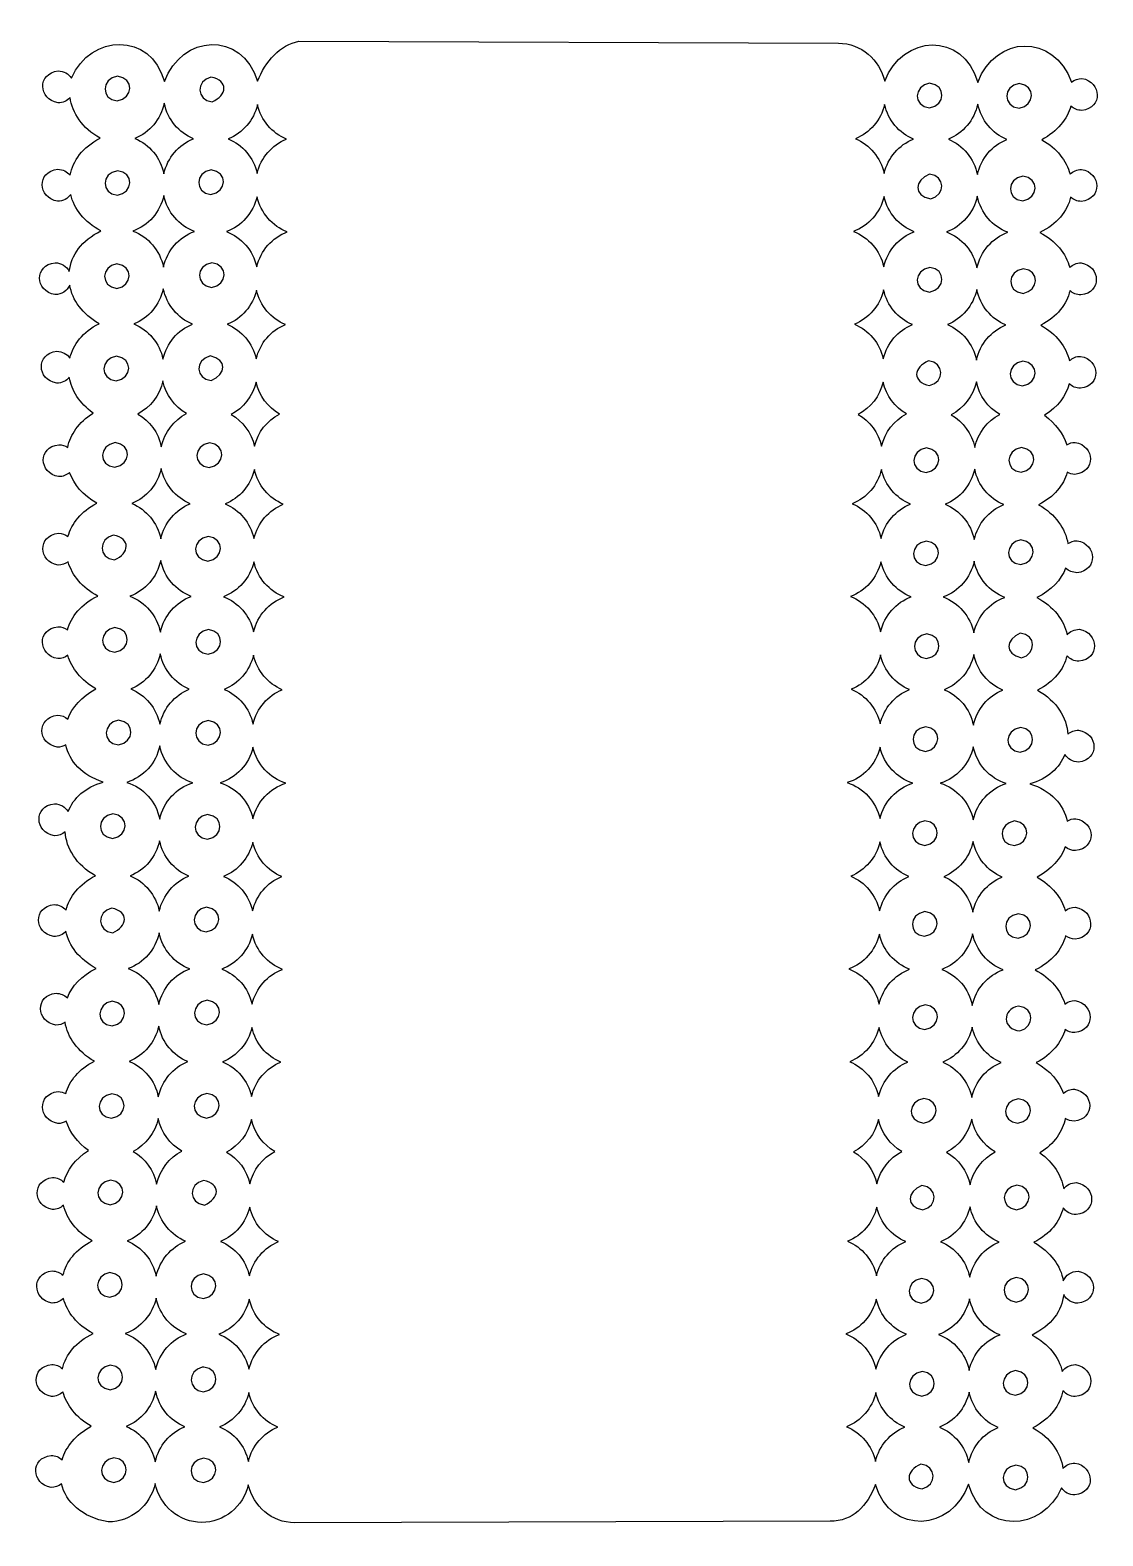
# Model space of a CAD drawing. Header units: centimetres. Extents: x -6.7 to 5, y -5.5 to 10.8.
import ezdxf

# ---------------------------------------------------------------- set-up
doc = ezdxf.new("R2010")
doc.units = ezdxf.units.CM
doc.header["$MEASUREMENT"] = 0
doc.layers.add('Layer 1', color=7, linetype='Continuous')

msp = doc.modelspace()

# ---------------------------------------------------------------- linework, layer by layer
at = {"layer": 'Layer 1', "color": 136}
for points, knots in [([(-6.3804, 7.95088), (-6.30875, 7.95051), (-6.24722, 7.9925), (-6.22036, 8.05434), (-6.22036, 8.05434), (-6.19112, 7.89285), (-6.08393, 7.73815), (-5.90142, 7.63537), (-5.90142, 7.63537), (-6.07763, 7.54568), (-6.18268, 7.40946), (-6.21894, 7.2614), (-6.21894, 7.2614), (-6.25021, 7.30584), (-6.30156, 7.33533), (-6.36, 7.33562), (-6.36, 7.33562), (-6.58907, 7.31202), (-6.57845, 7.02442), (-6.36155, 6.98836), (-6.36155, 6.98836), (-6.30617, 6.98808), (-6.25685, 7.01283), (-6.22483, 7.05307), (-6.22483, 7.05307), (-6.19931, 6.90964), (-6.11359, 6.76993), (-5.96695, 6.66331), (-5.96695, 6.66331), (-6.12349, 6.56399), (-6.21344, 6.43018), (-6.24229, 6.28998), (-6.24229, 6.28998), (-6.26974, 6.30846), (-6.30335, 6.32), (-6.3389, 6.32018), (-6.3389, 6.32018), (-6.56798, 6.29658), (-6.55736, 6.00898), (-6.34045, 5.97292), (-6.34045, 5.97292), (-6.29486, 5.97269), (-6.25316, 5.98926), (-6.22201, 6.01786), (-6.22201, 6.01786), (-6.1753, 5.88738), (-6.07522, 5.76791), (-5.92502, 5.68332), (-5.92502, 5.68332), (-6.09708, 5.59504), (-6.20021, 5.46375), (-6.23918, 5.32175), (-6.23918, 5.32175), (-6.26805, 5.34358), (-6.30424, 5.35757), (-6.3432, 5.35777), (-6.3432, 5.35777), (-6.57257, 5.33458), (-6.56305, 5.04666), (-6.34557, 5.01051), (-6.34557, 5.01051), (-6.3047, 5.0103), (-6.2669, 5.02373), (-6.23709, 5.04723), (-6.23709, 5.04723), (-6.1942, 4.90089), (-6.08507, 4.76512), (-5.91381, 4.67537), (-5.91381, 4.67537), (-6.09589, 4.58917), (-6.20545, 4.45402), (-6.24536, 4.30643), (-6.24536, 4.30643), (-6.27415, 4.32801), (-6.30984, 4.34225), (-6.34856, 4.34244), (-6.34856, 4.34244), (-6.57763, 4.31884), (-6.56701, 4.03124), (-6.35011, 3.99518), (-6.35011, 3.99518), (-6.30897, 3.99497), (-6.27069, 4.00812), (-6.2408, 4.0319), (-6.2408, 4.0319), (-6.19925, 3.89065), (-6.0974, 3.75863), (-5.93567, 3.66756), (-5.93567, 3.66756), (-6.0925, 3.5829), (-6.19318, 3.46464), (-6.24142, 3.33819), (-6.24142, 3.33819), (-6.27152, 3.36383), (-6.31107, 3.37982), (-6.35368, 3.38003), (-6.35368, 3.38003), (-6.58276, 3.35643), (-6.57214, 3.06883), (-6.35523, 3.03277), (-6.35523, 3.03277), (-6.32165, 3.0326), (-6.29, 3.04161), (-6.26334, 3.05799), (-6.26334, 3.05799), (-6.22486, 2.88165), (-6.08636, 2.72419), (-5.85504, 2.6535), (-5.85504, 2.6535), (-6.04999, 2.60106), (-6.17989, 2.47881), (-6.23764, 2.33275), (-6.23764, 2.33275), (-6.26789, 2.38295), (-6.3224, 2.41742), (-6.38526, 2.41774), (-6.38526, 2.41774), (-6.61434, 2.39414), (-6.60372, 2.10654), (-6.38681, 2.07048), (-6.38681, 2.07048), (-6.34217, 2.07025), (-6.30096, 2.08623), (-6.27003, 2.11378), (-6.27003, 2.11378), (-6.25733, 1.93518), (-6.1508, 1.75396), (-5.94143, 1.63606), (-5.94143, 1.63606), (-6.11884, 1.54504), (-6.2236, 1.40833), (-6.25978, 1.26127), (-6.25978, 1.26127), (-6.29145, 1.29796), (-6.33791, 1.32195), (-6.39015, 1.32221), (-6.39015, 1.32221), (-6.61952, 1.29902), (-6.61, 1.01111), (-6.39253, 0.97495), (-6.39253, 0.97495), (-6.34052, 0.97469), (-6.29366, 0.99616), (-6.26163, 1.03225), (-6.26163, 1.03225), (-6.22624, 0.87364), (-6.11494, 0.72447), (-5.93105, 0.62811), (-5.93105, 0.62811), (-6.09277, 0.55155), (-6.19666, 0.43613), (-6.24585, 0.30787), (-6.24585, 0.30787), (-6.2801, 0.34158), (-6.32174, 0.35553), (-6.36882, 0.35969), (-6.36882, 0.35969), (-6.59789, 0.33608), (-6.58727, 0.04849), (-6.37037, 0.01242), (-6.37037, 0.01242), (-6.33357, 0.01224), (-6.29921, 0.02317), (-6.27101, 0.04257), (-6.27101, 0.04257), (-6.24266, -0.12012), (-6.13585, -0.27622), (-5.95209, -0.37971), (-5.95209, -0.37971), (-6.11968, -0.46501), (-6.2228, -0.59256), (-6.26372, -0.7322), (-6.26372, -0.7322), (-6.2885, -0.71835), (-6.31675, -0.70966), (-6.34713, -0.7095), (-6.34713, -0.7095), (-6.57621, -0.73311), (-6.56559, -1.0207), (-6.34868, -1.05677), (-6.34868, -1.05677), (-6.31559, -1.05693), (-6.28486, -1.04831), (-6.25845, -1.03236), (-6.25845, -1.03236), (-6.22032, -1.15051), (-6.1393, -1.26269), (-6.01679, -1.35177), (-6.01679, -1.35177), (-6.16191, -1.44385), (-6.25027, -1.5657), (-6.28538, -1.69453), (-6.28538, -1.69453), (-6.31646, -1.66435), (-6.35917, -1.64462), (-6.40588, -1.64439), (-6.40588, -1.64439), (-6.63495, -1.66799), (-6.62433, -1.95559), (-6.40743, -1.99165), (-6.40743, -1.99165), (-6.36141, -1.99188), (-6.3194, -1.97496), (-6.28816, -1.94588), (-6.28816, -1.94588), (-6.25096, -2.09543), (-6.145, -2.23557), (-5.97568, -2.33092), (-5.97568, -2.33092), (-6.1534, -2.42211), (-6.25736, -2.55918), (-6.29321, -2.70654), (-6.29321, -2.70654), (-6.32395, -2.67822), (-6.36535, -2.65994), (-6.41041, -2.65971), (-6.41041, -2.65971), (-6.63972, -2.68325), (-6.62867, -2.97143), (-6.41196, -3.0078), (-6.41196, -3.0078), (-6.36443, -3.00804), (-6.32091, -2.98955), (-6.28937, -2.95874), (-6.28937, -2.95874), (-6.24825, -3.1083), (-6.13903, -3.2474), (-5.96447, -3.33888), (-5.96447, -3.33888), (-6.15227, -3.42779), (-6.26275, -3.56888), (-6.29939, -3.72186), (-6.29939, -3.72186), (-6.33006, -3.6939), (-6.37103, -3.67609), (-6.41577, -3.67587), (-6.41577, -3.67587), (-6.64485, -3.69947), (-6.63423, -3.98707), (-6.41732, -4.02313), (-6.41732, -4.02313), (-6.36938, -4.02337), (-6.32551, -4.00453), (-6.2939, -3.97324), (-6.2939, -3.97324), (-6.25415, -4.11792), (-6.15071, -4.25366), (-5.98551, -4.34669), (-5.98551, -4.34669), (-6.15693, -4.43923), (-6.26185, -4.57162), (-6.30381, -4.71156), (-6.30381, -4.71156), (-6.33458, -4.68312), (-6.37585, -4.66496), (-6.42101, -4.66473), (-6.42101, -4.66473), (-6.65009, -4.68834), (-6.63947, -4.97593), (-6.42256, -5.01199), (-6.42256, -5.01199), (-6.3802, -5.01221), (-6.34106, -4.99788), (-6.31077, -4.97281), (-6.31077, -4.97281), (-6.26135, -5.1682), (-6.08768, -5.33741), (-5.80081, -5.38685), (-5.80081, -5.38685), (-5.55295, -5.3881), (-5.34523, -5.20914), (-5.29209, -4.96909), (-5.29209, -4.96909), (-5.24128, -5.20962), (-5.03414, -5.39095), (-4.78631, -5.3922), (-4.78631, -5.3922), (-4.54146, -5.39344), (-4.33631, -5.21835), (-4.28011, -4.9827), (-4.28011, -4.9827), (-4.22643, -5.21816), (-4.02222, -5.39349), (-3.77842, -5.39587), (-3.77842, -5.39587), (-3.77842, -5.39587), (2.04007, -5.37885), (2.04007, -5.37885), (2.04007, -5.37885), (2.28533, -5.38444), (2.44425, -5.21128), (2.53133, -4.98169), (2.53133, -4.98169), (2.70479, -5.53858), (3.3569, -5.48993), (3.54421, -4.97794), (3.54421, -4.97794), (3.69264, -5.52267), (4.34573, -5.49893), (4.5536, -5.01717), (4.5536, -5.01717), (4.58459, -5.06355), (4.63719, -5.09358), (4.69712, -5.09389), (4.69712, -5.09389), (4.9262, -5.07028), (4.91558, -4.78268), (4.69867, -4.74662), (4.69867, -4.74662), (4.64695, -4.74636), (4.60062, -4.769), (4.5686, -4.80475), (4.5686, -4.80475), (4.54489, -4.6383), (4.43838, -4.47336), (4.24315, -4.36342), (4.24315, -4.36342), (4.4318, -4.26663), (4.53901, -4.11816), (4.56824, -3.96055), (4.56824, -3.96055), (4.5999, -3.99985), (4.64836, -4.02454), (4.70272, -4.02482), (4.70272, -4.02482), (4.9318, -4.00121), (4.92118, -3.71362), (4.70427, -3.67756), (4.70427, -3.67756), (4.64538, -3.67726), (4.59338, -3.70662), (4.56173, -3.75133), (4.56173, -3.75133), (4.52436, -3.59576), (4.41351, -3.45019), (4.23276, -3.35547), (4.23276, -3.35547), (4.44356, -3.25568), (4.55721, -3.08974), (4.57786, -2.91548), (4.57786, -2.91548), (4.60656, -2.97122), (4.66341, -3.00925), (4.73041, -3.00959), (4.73041, -3.00959), (4.96065, -2.98638), (4.95108, -2.69857), (4.73278, -2.66233), (4.73278, -2.66233), (4.66113, -2.66197), (4.5996, -2.70478), (4.57274, -2.76663), (4.57274, -2.76663), (4.5435, -2.60513), (4.43631, -2.45043), (4.2538, -2.34765), (4.2538, -2.34765), (4.43, -2.25796), (4.53506, -2.12175), (4.57132, -1.97369), (4.57132, -1.97369), (4.60259, -2.01813), (4.65394, -2.04678), (4.71238, -2.04708), (4.71238, -2.04708), (4.94145, -2.02348), (4.93084, -1.73588), (4.71393, -1.69982), (4.71393, -1.69982), (4.65855, -1.69954), (4.60923, -1.72511), (4.57721, -1.76535), (4.57721, -1.76535), (4.55169, -1.62193), (4.46596, -1.48222), (4.31932, -1.37559), (4.31932, -1.37559), (4.47586, -1.27627), (4.56582, -1.14247), (4.59467, -1.00227), (4.59467, -1.00227), (4.62212, -1.02075), (4.65574, -1.03146), (4.69128, -1.03164), (4.69128, -1.03164), (4.92036, -1.00804), (4.90974, -0.72044), (4.69283, -0.68438), (4.69283, -0.68438), (4.64724, -0.68414), (4.60554, -0.70155), (4.57439, -0.73015), (4.57439, -0.73015), (4.52768, -0.59966), (4.4276, -0.4802), (4.2774, -0.39561), (4.2774, -0.39561), (4.44946, -0.30733), (4.55341, -0.17604), (4.59238, -0.03404), (4.59238, -0.03404), (4.62126, -0.05587), (4.65745, -0.06903), (4.6964, -0.06923), (4.6964, -0.06923), (4.92548, -0.04563), (4.91486, 0.24197), (4.69795, 0.27803), (4.69795, 0.27803), (4.65708, 0.27824), (4.61927, 0.26399), (4.58947, 0.24048), (4.58947, 0.24048), (4.54658, 0.38683), (4.43745, 0.5226), (4.26619, 0.61235), (4.26619, 0.61235), (4.44826, 0.69854), (4.55783, 0.8337), (4.59774, 0.98129), (4.59774, 0.98129), (4.62653, 0.9597), (4.66222, 0.9463), (4.70094, 0.9461), (4.70094, 0.9461), (4.92943, 0.96927), (4.91996, 1.25728), (4.70331, 1.29336), (4.70331, 1.29336), (4.66218, 1.29357), (4.6239, 1.27959), (4.594, 1.25581), (4.594, 1.25581), (4.55245, 1.39706), (4.44978, 1.52908), (4.28805, 1.62016), (4.28805, 1.62016), (4.44487, 1.70481), (4.54555, 1.82308), (4.59379, 1.94952), (4.59379, 1.94952), (4.6239, 1.92388), (4.66345, 1.90872), (4.70606, 1.90851), (4.70606, 1.90851), (4.93514, 1.93211), (4.92452, 2.21971), (4.70761, 2.25577), (4.70761, 2.25577), (4.67403, 2.25594), (4.64238, 2.24611), (4.61572, 2.22972), (4.61572, 2.22972), (4.57724, 2.40606), (4.43956, 2.56352), (4.20824, 2.63421), (4.20824, 2.63421), (4.40319, 2.68665), (4.53227, 2.80891), (4.59001, 2.95497), (4.59001, 2.95497), (4.62026, 2.90477), (4.67478, 2.87112), (4.73764, 2.8708), (4.73764, 2.8708), (4.96672, 2.8944), (4.9561, 3.182), (4.73919, 3.21806), (4.73919, 3.21806), (4.69455, 3.21829), (4.65333, 3.20148), (4.62241, 3.17393), (4.62241, 3.17393), (4.60971, 3.35254), (4.50317, 3.53376), (4.29381, 3.65165), (4.29381, 3.65165), (4.47122, 3.74268), (4.57681, 3.87938), (4.61299, 4.02644), (4.61299, 4.02644), (4.64466, 3.98975), (4.6903, 3.96659), (4.74253, 3.96633), (4.74253, 3.96633), (4.9719, 3.98952), (4.96238, 4.27743), (4.74491, 4.31359), (4.74491, 4.31359), (4.6929, 4.31385), (4.64604, 4.29156), (4.61401, 4.25547), (4.61401, 4.25547), (4.57861, 4.41407), (4.46732, 4.56324), (4.28343, 4.65961), (4.28343, 4.65961), (4.44515, 4.73617), (4.54904, 4.85159), (4.59823, 4.97984), (4.59823, 4.97984), (4.63247, 4.94624), (4.67425, 4.93285), (4.7212, 4.92885), (4.7212, 4.92885), (4.95027, 4.95246), (4.93965, 5.24006), (4.72275, 5.27612), (4.72275, 5.27612), (4.68595, 5.2763), (4.65159, 5.26454), (4.62339, 5.24514), (4.62339, 5.24514), (4.59504, 5.40783), (4.48823, 5.56394), (4.30446, 5.66742), (4.30446, 5.66742), (4.47206, 5.75273), (4.57518, 5.88027), (4.6161, 6.01991), (4.6161, 6.01991), (4.64088, 6.00607), (4.66914, 5.9982), (4.69951, 5.99804), (4.69951, 5.99804), (4.92859, 6.02165), (4.91797, 6.30924), (4.70106, 6.34531), (4.70106, 6.34531), (4.66797, 6.34547), (4.63724, 6.33603), (4.61083, 6.32008), (4.61083, 6.32008), (4.5727, 6.43823), (4.49168, 6.5504), (4.36916, 6.63949), (4.36916, 6.63949), (4.51429, 6.73156), (4.60265, 6.85341), (4.63776, 6.98225), (4.63776, 6.98225), (4.66884, 6.95207), (4.71155, 6.93316), (4.75826, 6.93293), (4.75826, 6.93293), (4.98733, 6.95653), (4.97671, 7.24413), (4.75981, 7.28019), (4.75981, 7.28019), (4.71379, 7.28042), (4.67178, 7.26267), (4.64054, 7.23359), (4.64054, 7.23359), (4.60334, 7.38315), (4.49738, 7.52329), (4.32806, 7.61864), (4.32806, 7.61864), (4.50578, 7.70982), (4.60974, 7.8469), (4.64559, 7.99426), (4.64559, 7.99426), (4.67632, 7.96593), (4.71773, 7.94848), (4.76279, 7.94826), (4.76279, 7.94826), (4.99152, 7.97136), (4.98162, 8.25996), (4.76517, 8.29634), (4.76517, 8.29634), (4.71764, 8.29658), (4.67411, 8.27726), (4.64258, 8.24645), (4.64258, 8.24645), (4.60145, 8.39601), (4.4914, 8.53512), (4.31685, 8.6266), (4.31685, 8.6266), (4.50465, 8.7155), (4.61513, 8.85659), (4.65177, 9.00958), (4.65177, 9.00958), (4.68244, 8.98161), (4.72342, 8.96464), (4.76815, 8.96441), (4.76815, 8.96441), (4.99723, 8.98801), (4.98661, 9.27561), (4.7697, 9.31167), (4.7697, 9.31167), (4.72176, 9.31191), (4.67788, 9.29224), (4.64628, 9.26096), (4.64628, 9.26096), (4.60653, 9.40563), (4.50392, 9.54137), (4.33871, 9.6344), (4.33871, 9.6344), (4.51014, 9.72694), (4.61422, 9.85933), (4.65619, 9.99927), (4.65619, 9.99927), (4.68695, 9.97083), (4.72823, 9.9535), (4.77339, 9.95328), (4.77339, 9.95328), (5.00247, 9.97688), (4.99185, 10.26448), (4.77495, 10.30054), (4.77495, 10.30054), (4.73258, 10.30075), (4.69343, 10.2856), (4.66314, 10.26052), (4.66314, 10.26052), (4.47027, 10.79363), (3.83336, 10.77513), (3.64448, 10.25763), (3.64448, 10.25763), (3.47947, 10.81648), (2.82665, 10.78033), (2.63249, 10.27041), (2.63249, 10.27041), (2.5788, 10.50587), (2.3746, 10.68203), (2.1308, 10.68442), (2.1308, 10.68442), (2.1308, 10.68442), (-3.73217, 10.7048), (-3.73217, 10.7048), (-3.73217, 10.7048), (-3.93088, 10.66843), (-4.09933, 10.4846), (-4.17895, 10.2694), (-4.17895, 10.2694), (-4.35204, 10.82569), (-5.00448, 10.77825), (-5.19183, 10.26648), (-5.19183, 10.26648), (-5.34051, 10.81091), (-5.99358, 10.78612), (-6.20122, 10.30489), (-6.20122, 10.30489), (-6.23222, 10.35126), (-6.28481, 10.38212), (-6.34474, 10.38243), (-6.34474, 10.38243), (-6.57382, 10.35882), (-6.5632, 10.07123), (-6.34629, 10.03516), (-6.34629, 10.03516), (-6.29457, 10.0349), (-6.24824, 10.05672), (-6.21622, 10.09246), (-6.21622, 10.09246), (-6.19251, 9.92601), (-6.086, 9.76108), (-5.89077, 9.65113), (-5.89077, 9.65113), (-6.07943, 9.55434), (-6.18663, 9.40587), (-6.21586, 9.24827), (-6.21586, 9.24827), (-6.24752, 9.28756), (-6.29598, 9.31308), (-6.35034, 9.31336), (-6.35034, 9.31336), (-6.57942, 9.28976), (-6.5688, 9.00216), (-6.35189, 8.9661), (-6.35189, 8.9661), (-6.293, 8.9658), (-6.241, 8.99434), (-6.20935, 9.03905), (-6.20935, 9.03905), (-6.17198, 8.88348), (-6.06113, 8.7379), (-5.88039, 8.64318), (-5.88039, 8.64318), (-6.09118, 8.54339), (-6.20401, 8.37745), (-6.22466, 8.20319), (-6.22466, 8.20319), (-6.25336, 8.25893), (-6.31103, 8.29779), (-6.37803, 8.29813), (-6.37803, 8.29813), (-6.60739, 8.27494), (-6.59787, 7.98703), (-6.3804, 7.95088)], [0, 0, 0, 0, 0.00578035, 0.00578035, 0.00578035, 0.00578035, 0.01156069, 0.01156069, 0.01156069, 0.01156069, 0.01734104, 0.01734104, 0.01734104, 0.01734104, 0.02312139, 0.02312139, 0.02312139, 0.02312139, 0.02890173, 0.02890173, 0.02890173, 0.02890173, 0.03468208, 0.03468208, 0.03468208, 0.03468208, 0.04046243, 0.04046243, 0.04046243, 0.04046243, 0.04624277, 0.04624277, 0.04624277, 0.04624277, 0.05202312, 0.05202312, 0.05202312, 0.05202312, 0.05780347, 0.05780347, 0.05780347, 0.05780347, 0.06358382, 0.06358382, 0.06358382, 0.06358382, 0.06936416, 0.06936416, 0.06936416, 0.06936416, 0.07514451, 0.07514451, 0.07514451, 0.07514451, 0.08092486, 0.08092486, 0.08092486, 0.08092486, 0.0867052, 0.0867052, 0.0867052, 0.0867052, 0.09248555, 0.09248555, 0.09248555, 0.09248555, 0.0982659, 0.0982659, 0.0982659, 0.0982659, 0.10404624, 0.10404624, 0.10404624, 0.10404624, 0.10982659, 0.10982659, 0.10982659, 0.10982659, 0.11560694, 0.11560694, 0.11560694, 0.11560694, 0.12138728, 0.12138728, 0.12138728, 0.12138728, 0.12716763, 0.12716763, 0.12716763, 0.12716763, 0.13294798, 0.13294798, 0.13294798, 0.13294798, 0.13872832, 0.13872832, 0.13872832, 0.13872832, 0.14450867, 0.14450867, 0.14450867, 0.14450867, 0.15028902, 0.15028902, 0.15028902, 0.15028902, 0.15606936, 0.15606936, 0.15606936, 0.15606936, 0.16184971, 0.16184971, 0.16184971, 0.16184971, 0.16763006, 0.16763006, 0.16763006, 0.16763006, 0.1734104, 0.1734104, 0.1734104, 0.1734104, 0.17919075, 0.17919075, 0.17919075, 0.17919075, 0.1849711, 0.1849711, 0.1849711, 0.1849711, 0.19075145, 0.19075145, 0.19075145, 0.19075145, 0.19653179, 0.19653179, 0.19653179, 0.19653179, 0.20231214, 0.20231214, 0.20231214, 0.20231214, 0.20809249, 0.20809249, 0.20809249, 0.20809249, 0.21387283, 0.21387283, 0.21387283, 0.21387283, 0.21965318, 0.21965318, 0.21965318, 0.21965318, 0.22543353, 0.22543353, 0.22543353, 0.22543353, 0.23121387, 0.23121387, 0.23121387, 0.23121387, 0.23699422, 0.23699422, 0.23699422, 0.23699422, 0.24277457, 0.24277457, 0.24277457, 0.24277457, 0.24855491, 0.24855491, 0.24855491, 0.24855491, 0.25433526, 0.25433526, 0.25433526, 0.25433526, 0.26011561, 0.26011561, 0.26011561, 0.26011561, 0.26589595, 0.26589595, 0.26589595, 0.26589595, 0.2716763, 0.2716763, 0.2716763, 0.2716763, 0.27745665, 0.27745665, 0.27745665, 0.27745665, 0.28323699, 0.28323699, 0.28323699, 0.28323699, 0.28901734, 0.28901734, 0.28901734, 0.28901734, 0.29479769, 0.29479769, 0.29479769, 0.29479769, 0.30057803, 0.30057803, 0.30057803, 0.30057803, 0.30635838, 0.30635838, 0.30635838, 0.30635838, 0.31213873, 0.31213873, 0.31213873, 0.31213873, 0.31791908, 0.31791908, 0.31791908, 0.31791908, 0.32369942, 0.32369942, 0.32369942, 0.32369942, 0.32947977, 0.32947977, 0.32947977, 0.32947977, 0.33526012, 0.33526012, 0.33526012, 0.33526012, 0.34104046, 0.34104046, 0.34104046, 0.34104046, 0.34682081, 0.34682081, 0.34682081, 0.34682081, 0.35260116, 0.35260116, 0.35260116, 0.35260116, 0.3583815, 0.3583815, 0.3583815, 0.3583815, 0.36416185, 0.36416185, 0.36416185, 0.36416185, 0.3699422, 0.3699422, 0.3699422, 0.3699422, 0.37572254, 0.37572254, 0.37572254, 0.37572254, 0.38150289, 0.38150289, 0.38150289, 0.38150289, 0.38728324, 0.38728324, 0.38728324, 0.38728324, 0.39306358, 0.39306358, 0.39306358, 0.39306358, 0.39884393, 0.39884393, 0.39884393, 0.39884393, 0.40462428, 0.40462428, 0.40462428, 0.40462428, 0.41040462, 0.41040462, 0.41040462, 0.41040462, 0.41618497, 0.41618497, 0.41618497, 0.41618497, 0.42196532, 0.42196532, 0.42196532, 0.42196532, 0.42774566, 0.42774566, 0.42774566, 0.42774566, 0.43352601, 0.43352601, 0.43352601, 0.43352601, 0.43930636, 0.43930636, 0.43930636, 0.43930636, 0.44508671, 0.44508671, 0.44508671, 0.44508671, 0.45086705, 0.45086705, 0.45086705, 0.45086705, 0.4566474, 0.4566474, 0.4566474, 0.4566474, 0.46242775, 0.46242775, 0.46242775, 0.46242775, 0.46820809, 0.46820809, 0.46820809, 0.46820809, 0.47398844, 0.47398844, 0.47398844, 0.47398844, 0.47976879, 0.47976879, 0.47976879, 0.47976879, 0.48554913, 0.48554913, 0.48554913, 0.48554913, 0.49132948, 0.49132948, 0.49132948, 0.49132948, 0.49710983, 0.49710983, 0.49710983, 0.49710983, 0.50289017, 0.50289017, 0.50289017, 0.50289017, 0.50867052, 0.50867052, 0.50867052, 0.50867052, 0.51445087, 0.51445087, 0.51445087, 0.51445087, 0.52023121, 0.52023121, 0.52023121, 0.52023121, 0.52601156, 0.52601156, 0.52601156, 0.52601156, 0.53179191, 0.53179191, 0.53179191, 0.53179191, 0.53757225, 0.53757225, 0.53757225, 0.53757225, 0.5433526, 0.5433526, 0.5433526, 0.5433526, 0.54913295, 0.54913295, 0.54913295, 0.54913295, 0.55491329, 0.55491329, 0.55491329, 0.55491329, 0.56069364, 0.56069364, 0.56069364, 0.56069364, 0.56647399, 0.56647399, 0.56647399, 0.56647399, 0.57225434, 0.57225434, 0.57225434, 0.57225434, 0.57803468, 0.57803468, 0.57803468, 0.57803468, 0.58381503, 0.58381503, 0.58381503, 0.58381503, 0.58959538, 0.58959538, 0.58959538, 0.58959538, 0.59537572, 0.59537572, 0.59537572, 0.59537572, 0.60115607, 0.60115607, 0.60115607, 0.60115607, 0.60693642, 0.60693642, 0.60693642, 0.60693642, 0.61271676, 0.61271676, 0.61271676, 0.61271676, 0.61849711, 0.61849711, 0.61849711, 0.61849711, 0.62427746, 0.62427746, 0.62427746, 0.62427746, 0.6300578, 0.6300578, 0.6300578, 0.6300578, 0.63583815, 0.63583815, 0.63583815, 0.63583815, 0.6416185, 0.6416185, 0.6416185, 0.6416185, 0.64739884, 0.64739884, 0.64739884, 0.64739884, 0.65317919, 0.65317919, 0.65317919, 0.65317919, 0.65895954, 0.65895954, 0.65895954, 0.65895954, 0.66473988, 0.66473988, 0.66473988, 0.66473988, 0.67052023, 0.67052023, 0.67052023, 0.67052023, 0.67630058, 0.67630058, 0.67630058, 0.67630058, 0.68208092, 0.68208092, 0.68208092, 0.68208092, 0.68786127, 0.68786127, 0.68786127, 0.68786127, 0.69364162, 0.69364162, 0.69364162, 0.69364162, 0.69942197, 0.69942197, 0.69942197, 0.69942197, 0.70520231, 0.70520231, 0.70520231, 0.70520231, 0.71098266, 0.71098266, 0.71098266, 0.71098266, 0.71676301, 0.71676301, 0.71676301, 0.71676301, 0.72254335, 0.72254335, 0.72254335, 0.72254335, 0.7283237, 0.7283237, 0.7283237, 0.7283237, 0.73410405, 0.73410405, 0.73410405, 0.73410405, 0.73988439, 0.73988439, 0.73988439, 0.73988439, 0.74566474, 0.74566474, 0.74566474, 0.74566474, 0.75144509, 0.75144509, 0.75144509, 0.75144509, 0.75722543, 0.75722543, 0.75722543, 0.75722543, 0.76300578, 0.76300578, 0.76300578, 0.76300578, 0.76878613, 0.76878613, 0.76878613, 0.76878613, 0.77456647, 0.77456647, 0.77456647, 0.77456647, 0.78034682, 0.78034682, 0.78034682, 0.78034682, 0.78612717, 0.78612717, 0.78612717, 0.78612717, 0.79190751, 0.79190751, 0.79190751, 0.79190751, 0.79768786, 0.79768786, 0.79768786, 0.79768786, 0.80346821, 0.80346821, 0.80346821, 0.80346821, 0.80924855, 0.80924855, 0.80924855, 0.80924855, 0.8150289, 0.8150289, 0.8150289, 0.8150289, 0.82080925, 0.82080925, 0.82080925, 0.82080925, 0.8265896, 0.8265896, 0.8265896, 0.8265896, 0.83236994, 0.83236994, 0.83236994, 0.83236994, 0.83815029, 0.83815029, 0.83815029, 0.83815029, 0.84393064, 0.84393064, 0.84393064, 0.84393064, 0.84971098, 0.84971098, 0.84971098, 0.84971098, 0.85549133, 0.85549133, 0.85549133, 0.85549133, 0.86127168, 0.86127168, 0.86127168, 0.86127168, 0.86705202, 0.86705202, 0.86705202, 0.86705202, 0.87283237, 0.87283237, 0.87283237, 0.87283237, 0.87861272, 0.87861272, 0.87861272, 0.87861272, 0.88439306, 0.88439306, 0.88439306, 0.88439306, 0.89017341, 0.89017341, 0.89017341, 0.89017341, 0.89595376, 0.89595376, 0.89595376, 0.89595376, 0.9017341, 0.9017341, 0.9017341, 0.9017341, 0.90751445, 0.90751445, 0.90751445, 0.90751445, 0.9132948, 0.9132948, 0.9132948, 0.9132948, 0.91907514, 0.91907514, 0.91907514, 0.91907514, 0.92485549, 0.92485549, 0.92485549, 0.92485549, 0.93063584, 0.93063584, 0.93063584, 0.93063584, 0.93641618, 0.93641618, 0.93641618, 0.93641618, 0.94219653, 0.94219653, 0.94219653, 0.94219653, 0.94797688, 0.94797688, 0.94797688, 0.94797688, 0.95375723, 0.95375723, 0.95375723, 0.95375723, 0.95953757, 0.95953757, 0.95953757, 0.95953757, 0.96531792, 0.96531792, 0.96531792, 0.96531792, 0.97109827, 0.97109827, 0.97109827, 0.97109827, 0.97687861, 0.97687861, 0.97687861, 0.97687861, 0.98265896, 0.98265896, 0.98265896, 0.98265896, 0.98843931, 0.98843931, 0.98843931, 0.98843931, 1, 1, 1, 1]), ([(-5.70173, 10.32416), (-5.51883, 10.30464), (-5.52863, 10.08201), (-5.70292, 10.05627), (-5.70292, 10.05627), (-5.88667, 10.07459), (-5.87515, 10.29787), (-5.70173, 10.32416)], [0, 0, 0, 0, 0.33333333, 0.33333333, 0.33333333, 0.33333333, 1, 1, 1, 1]), ([(-4.68559, 10.31466), (-4.4902, 10.2773), (-4.51103, 10.11619), (-4.67273, 10.04754), (-4.67273, 10.04754), (-4.84871, 10.06441), (-4.84864, 10.27565), (-4.68559, 10.31466)], [0, 0, 0, 0, 0.33333333, 0.33333333, 0.33333333, 0.33333333, 1, 1, 1, 1]), ([(3.12105, 10.24756), (3.30455, 10.22916), (3.29347, 10.00648), (3.11985, 9.9805), (3.11985, 9.9805), (2.9359, 9.99954), (2.94617, 10.22179), (3.12105, 10.24756)], [0, 0, 0, 0, 0.33333333, 0.33333333, 0.33333333, 0.33333333, 1, 1, 1, 1]), ([(4.09339, 10.24487), (4.27759, 10.22592), (4.26688, 10.00307), (4.09219, 9.97699), (4.09219, 9.97699), (3.90799, 9.99594), (3.91871, 10.21879), (4.09339, 10.24487)], [0, 0, 0, 0, 0.33333333, 0.33333333, 0.33333333, 0.33333333, 1, 1, 1, 1]), ([(-5.51209, 9.64862), (-5.35285, 9.71228), (-5.23168, 9.85555), (-5.19288, 10.03084), (-5.19288, 10.03084), (-5.15578, 9.85519), (-5.03483, 9.71106), (-4.87627, 9.64578), (-4.87627, 9.64578), (-5.03541, 9.58206), (-5.15826, 9.43954), (-5.19713, 9.26439), (-5.19713, 9.26439), (-5.23414, 9.43996), (-5.35357, 9.5833), (-5.51209, 9.64862)], [0, 0, 0, 0, 0.2, 0.2, 0.2, 0.2, 0.4, 0.4, 0.4, 0.4, 0.6, 0.6, 0.6, 0.6, 1, 1, 1, 1]), ([(-4.49759, 9.64409), (-4.34113, 9.70677), (-4.2209, 9.8452), (-4.18008, 10.0164), (-4.18008, 10.0164), (-4.14094, 9.84477), (-4.02265, 9.70553), (-3.86673, 9.64127), (-3.86673, 9.64127), (-4.02331, 9.57858), (-4.14337, 9.43931), (-4.18425, 9.26813), (-4.18425, 9.26813), (-4.22334, 9.43969), (-4.34176, 9.57981), (-4.49759, 9.64409)], [0, 0, 0, 0, 0.2, 0.2, 0.2, 0.2, 0.4, 0.4, 0.4, 0.4, 0.6, 0.6, 0.6, 0.6, 1, 1, 1, 1]), ([(2.31385, 9.6451), (2.47043, 9.70779), (2.59049, 9.84623), (2.63136, 10.01741), (2.63136, 10.01741), (2.67045, 9.84585), (2.78887, 9.70573), (2.94471, 9.64146), (2.94471, 9.64146), (2.78825, 9.57877), (2.66802, 9.44035), (2.62719, 9.26915), (2.62719, 9.26915), (2.58806, 9.44077), (2.46977, 9.58084), (2.31385, 9.6451)], [0, 0, 0, 0, 0.2, 0.2, 0.2, 0.2, 0.4, 0.4, 0.4, 0.4, 0.6, 0.6, 0.6, 0.6, 1, 1, 1, 1]), ([(3.32422, 9.64059), (3.48336, 9.70431), (3.60455, 9.84683), (3.64342, 10.02199), (3.64342, 10.02199), (3.68044, 9.84642), (3.80069, 9.70224), (3.95921, 9.63693), (3.95921, 9.63693), (3.79997, 9.57326), (3.67797, 9.43083), (3.63917, 9.25553), (3.63917, 9.25553), (3.60207, 9.43118), (3.48277, 9.57531), (3.32422, 9.64059)], [0, 0, 0, 0, 0.2, 0.2, 0.2, 0.2, 0.4, 0.4, 0.4, 0.4, 0.6, 0.6, 0.6, 0.6, 1, 1, 1, 1]), ([(-5.70135, 9.29806), (-5.51802, 9.27914), (-5.52868, 9.05619), (-5.70254, 9.03017), (-5.70254, 9.03017), (-5.88587, 9.04909), (-5.87521, 9.27204), (-5.70135, 9.29806)], [0, 0, 0, 0, 0.33333333, 0.33333333, 0.33333333, 0.33333333, 1, 1, 1, 1]), ([(-4.68431, 9.30675), (-4.50035, 9.28771), (-4.51062, 9.06546), (-4.6855, 9.03969), (-4.6855, 9.03969), (-4.869, 9.05809), (-4.85792, 9.28077), (-4.68431, 9.30675)], [0, 0, 0, 0, 0.33333333, 0.33333333, 0.33333333, 0.33333333, 1, 1, 1, 1]), ([(3.11829, 9.25951), (3.29451, 9.24298), (3.29559, 9.03154), (3.13198, 8.99238), (3.13198, 8.99238), (2.93718, 9.02899), (2.95656, 9.19057), (3.11829, 9.25951)], [0, 0, 0, 0, 0.33333333, 0.33333333, 0.33333333, 0.33333333, 1, 1, 1, 1]), ([(4.13272, 9.23845), (4.31562, 9.21892), (4.30582, 8.9963), (4.13152, 8.97056), (4.13152, 8.97056), (3.9469, 8.98891), (3.95847, 9.21209), (4.13272, 9.23845)], [0, 0, 0, 0, 0.33333333, 0.33333333, 0.33333333, 0.33333333, 1, 1, 1, 1]), ([(-5.53312, 8.64163), (-5.3662, 8.70201), (-5.23825, 8.84773), (-5.19818, 9.02875), (-5.19818, 9.02875), (-5.15987, 8.84737), (-5.03216, 8.6999), (-4.86589, 8.63783), (-4.86589, 8.63783), (-5.03284, 8.57744), (-5.1615, 8.43167), (-5.20166, 8.25071), (-5.20166, 8.25071), (-5.2399, 8.4321), (-5.36676, 8.57957), (-5.53312, 8.64163)], [0, 0, 0, 0, 0.2, 0.2, 0.2, 0.2, 0.4, 0.4, 0.4, 0.4, 0.6, 0.6, 0.6, 0.6, 1, 1, 1, 1]), ([(-4.5178, 8.63544), (-4.35384, 8.695), (-4.22753, 8.83835), (-4.18537, 9.01513), (-4.18537, 9.01513), (-4.14496, 8.83791), (-4.0198, 8.69369), (-3.85635, 8.63249), (-3.85635, 8.63249), (-4.02036, 8.5729), (-4.14658, 8.43033), (-4.18877, 8.25363), (-4.18877, 8.25363), (-4.22913, 8.43072), (-4.35451, 8.57419), (-4.5178, 8.63544)], [0, 0, 0, 0, 0.2, 0.2, 0.2, 0.2, 0.4, 0.4, 0.4, 0.4, 0.6, 0.6, 0.6, 0.6, 1, 1, 1, 1]), ([(2.29282, 8.63811), (2.45682, 8.6977), (2.58387, 8.83945), (2.62606, 9.01614), (2.62606, 9.01614), (2.66642, 8.83905), (2.79097, 8.69558), (2.95427, 8.63433), (2.95427, 8.63433), (2.7903, 8.57478), (2.66482, 8.43143), (2.62266, 8.25464), (2.62266, 8.25464), (2.58225, 8.43186), (2.45627, 8.57691), (2.29282, 8.63811)], [0, 0, 0, 0, 0.2, 0.2, 0.2, 0.2, 0.4, 0.4, 0.4, 0.4, 0.6, 0.6, 0.6, 0.6, 1, 1, 1, 1]), ([(3.30318, 8.63195), (3.47013, 8.69233), (3.59797, 8.83893), (3.63812, 9.01989), (3.63812, 9.01989), (3.67636, 8.8385), (3.80323, 8.6902), (3.96959, 8.62815), (3.96959, 8.62815), (3.80266, 8.56777), (3.67471, 8.42287), (3.63465, 8.24186), (3.63465, 8.24186), (3.59633, 8.42323), (3.46945, 8.56988), (3.30318, 8.63195)], [0, 0, 0, 0, 0.2, 0.2, 0.2, 0.2, 0.4, 0.4, 0.4, 0.4, 0.6, 0.6, 0.6, 0.6, 1, 1, 1, 1]), ([(-5.70752, 8.28522), (-5.52342, 8.26638), (-5.53569, 8.04412), (-5.70954, 8.01816), (-5.70954, 8.01816), (-5.88715, 8.04155), (-5.88202, 8.25945), (-5.70752, 8.28522)], [0, 0, 0, 0, 0.33333333, 0.33333333, 0.33333333, 0.33333333, 1, 1, 1, 1]), ([(-4.67724, 8.29716), (-4.49332, 8.27779), (-4.50516, 8.05527), (-4.67926, 8.02927), (-4.67926, 8.02927), (-4.85795, 8.0526), (-4.85236, 8.271), (-4.67724, 8.29716)], [0, 0, 0, 0, 0.33333333, 0.33333333, 0.33333333, 0.33333333, 1, 1, 1, 1]), ([(3.12121, 8.24663), (3.30531, 8.22779), (3.29305, 8.00553), (3.11919, 7.97957), (3.11919, 7.97957), (2.93551, 7.99902), (2.94692, 8.22094), (3.12121, 8.24663)], [0, 0, 0, 0, 0.33333333, 0.33333333, 0.33333333, 0.33333333, 1, 1, 1, 1]), ([(4.13732, 8.233), (4.32037, 8.21367), (4.30858, 7.99104), (4.1353, 7.96511), (4.1353, 7.96511), (3.95051, 7.9845), (3.9624, 8.20693), (4.13732, 8.233)], [0, 0, 0, 0, 0.33333333, 0.33333333, 0.33333333, 0.33333333, 1, 1, 1, 1]), ([(-5.52274, 7.63285), (-5.36351, 7.69651), (-5.24233, 7.83978), (-5.20353, 8.01508), (-5.20353, 8.01508), (-5.16643, 7.83943), (-5.04548, 7.69529), (-4.88692, 7.63001), (-4.88692, 7.63001), (-5.04607, 7.56629), (-5.16808, 7.4246), (-5.20695, 7.24944), (-5.20695, 7.24944), (-5.24397, 7.42501), (-5.36423, 7.56753), (-5.52274, 7.63285)], [0, 0, 0, 0, 0.2, 0.2, 0.2, 0.2, 0.4, 0.4, 0.4, 0.4, 0.6, 0.6, 0.6, 0.6, 1, 1, 1, 1]), ([(-4.50824, 7.62832), (-4.35178, 7.691), (-4.23155, 7.82943), (-4.19073, 8.00063), (-4.19073, 8.00063), (-4.1516, 7.829), (-4.0333, 7.68976), (-3.87738, 7.6255), (-3.87738, 7.6255), (-4.03396, 7.56281), (-4.1532, 7.42354), (-4.19407, 7.25236), (-4.19407, 7.25236), (-4.23316, 7.42392), (-4.35241, 7.56404), (-4.50824, 7.62832)], [0, 0, 0, 0, 0.2, 0.2, 0.2, 0.2, 0.4, 0.4, 0.4, 0.4, 0.6, 0.6, 0.6, 0.6, 1, 1, 1, 1]), ([(2.3032, 7.62933), (2.45977, 7.69202), (2.57984, 7.83047), (2.62071, 8.00164), (2.62071, 8.00164), (2.6598, 7.83008), (2.77822, 7.68996), (2.93405, 7.62569), (2.93405, 7.62569), (2.77759, 7.563), (2.65819, 7.42458), (2.61737, 7.25337), (2.61737, 7.25337), (2.57823, 7.425), (2.45911, 7.56507), (2.3032, 7.62933)], [0, 0, 0, 0, 0.2, 0.2, 0.2, 0.2, 0.4, 0.4, 0.4, 0.4, 0.6, 0.6, 0.6, 0.6, 1, 1, 1, 1]), ([(3.31356, 7.62482), (3.47271, 7.68854), (3.5939, 7.83107), (3.63277, 8.00622), (3.63277, 8.00622), (3.66978, 7.83065), (3.79004, 7.68648), (3.94855, 7.62116), (3.94855, 7.62116), (3.78932, 7.55749), (3.66815, 7.41506), (3.62935, 7.23976), (3.62935, 7.23976), (3.59224, 7.41541), (3.47212, 7.55954), (3.31356, 7.62482)], [0, 0, 0, 0, 0.2, 0.2, 0.2, 0.2, 0.4, 0.4, 0.4, 0.4, 0.6, 0.6, 0.6, 0.6, 1, 1, 1, 1]), ([(-5.71366, 7.28147), (-5.5297, 7.26244), (-5.53997, 7.04019), (-5.71485, 7.01441), (-5.71485, 7.01441), (-5.89835, 7.03281), (-5.88728, 7.25549), (-5.71366, 7.28147)], [0, 0, 0, 0, 0.33333333, 0.33333333, 0.33333333, 0.33333333, 1, 1, 1, 1]), ([(-4.69582, 7.28437), (-4.50149, 7.24729), (-4.51995, 7.08596), (-4.68212, 7.01724), (-4.68212, 7.01724), (-4.85879, 7.03324), (-4.859, 7.24491), (-4.69582, 7.28437)], [0, 0, 0, 0, 0.33333333, 0.33333333, 0.33333333, 0.33333333, 1, 1, 1, 1]), ([(3.10675, 7.23052), (3.2828, 7.21348), (3.28426, 7.00177), (3.12044, 6.96256), (3.12044, 6.96256), (2.9253, 6.99922), (2.94522, 7.16121), (3.10675, 7.23052)], [0, 0, 0, 0, 0.33333333, 0.33333333, 0.33333333, 0.33333333, 1, 1, 1, 1]), ([(4.13201, 7.2276), (4.31533, 7.20867), (4.30467, 6.98572), (4.13081, 6.95971), (4.13081, 6.95971), (3.94661, 6.97866), (3.95733, 7.20151), (4.13201, 7.2276)], [0, 0, 0, 0, 0.33333333, 0.33333333, 0.33333333, 0.33333333, 1, 1, 1, 1]), ([(-5.48081, 6.6537), (-5.345, 6.72485), (-5.24288, 6.85544), (-5.20801, 7.01298), (-5.20801, 7.01298), (-5.17576, 6.86031), (-5.08083, 6.73268), (-4.95245, 6.65878), (-4.95245, 6.65878), (-5.08824, 6.5876), (-5.19031, 6.45612), (-5.22525, 6.29867), (-5.22525, 6.29867), (-5.25742, 6.45126), (-5.35247, 6.57977), (-5.48081, 6.6537)], [0, 0, 0, 0, 0.2, 0.2, 0.2, 0.2, 0.4, 0.4, 0.4, 0.4, 0.6, 0.6, 0.6, 0.6, 1, 1, 1, 1]), ([(-4.46632, 6.64834), (-4.33288, 6.71817), (-4.23186, 6.84561), (-4.1952, 6.99936), (-4.1952, 6.99936), (-4.16126, 6.85051), (-4.06809, 6.72595), (-3.94208, 6.65344), (-3.94208, 6.65344), (-4.07561, 6.58359), (-4.17649, 6.45613), (-4.2132, 6.30242), (-4.2132, 6.30242), (-4.2471, 6.45119), (-4.34041, 6.57581), (-4.46632, 6.64834)], [0, 0, 0, 0, 0.2, 0.2, 0.2, 0.2, 0.4, 0.4, 0.4, 0.4, 0.6, 0.6, 0.6, 0.6, 1, 1, 1, 1]), ([(2.3443, 6.64935), (2.47783, 6.7192), (2.57954, 6.84666), (2.61624, 7.00037), (2.61624, 7.00037), (2.65014, 6.85159), (2.74262, 6.72698), (2.86853, 6.65445), (2.86853, 6.65445), (2.7351, 6.58462), (2.6349, 6.45635), (2.59824, 6.3026), (2.59824, 6.3026), (2.5643, 6.45145), (2.47031, 6.57684), (2.3443, 6.64935)], [0, 0, 0, 0, 0.2, 0.2, 0.2, 0.2, 0.4, 0.4, 0.4, 0.4, 0.6, 0.6, 0.6, 0.6, 1, 1, 1, 1]), ([(3.35466, 6.64484), (3.49046, 6.71602), (3.59336, 6.84667), (3.6283, 7.00412), (3.6283, 7.00412), (3.66047, 6.85152), (3.75468, 6.72302), (3.88303, 6.6491), (3.88303, 6.6491), (3.74722, 6.57794), (3.64592, 6.44735), (3.61105, 6.28981), (3.61105, 6.28981), (3.5788, 6.44248), (3.48305, 6.57094), (3.35466, 6.64484)], [0, 0, 0, 0, 0.2, 0.2, 0.2, 0.2, 0.4, 0.4, 0.4, 0.4, 0.6, 0.6, 0.6, 0.6, 1, 1, 1, 1]), ([(-5.72777, 6.34226), (-5.54382, 6.32322), (-5.55409, 6.10097), (-5.72896, 6.07519), (-5.72896, 6.07519), (-5.91247, 6.0936), (-5.90139, 6.31628), (-5.72777, 6.34226)], [0, 0, 0, 0, 0.33333333, 0.33333333, 0.33333333, 0.33333333, 1, 1, 1, 1]), ([(-4.70251, 6.34016), (-4.51919, 6.32124), (-4.52985, 6.09829), (-4.70371, 6.07227), (-4.70371, 6.07227), (-4.8879, 6.09122), (-4.87719, 6.31407), (-4.70251, 6.34016)], [0, 0, 0, 0, 0.33333333, 0.33333333, 0.33333333, 0.33333333, 1, 1, 1, 1]), ([(3.08517, 6.28555), (3.26936, 6.26659), (3.25865, 6.04374), (3.08397, 6.01766), (3.08397, 6.01766), (2.90065, 6.03658), (2.91131, 6.25953), (3.08517, 6.28555)], [0, 0, 0, 0, 0.33333333, 0.33333333, 0.33333333, 0.33333333, 1, 1, 1, 1]), ([(4.11789, 6.28838), (4.30122, 6.26945), (4.29056, 6.0465), (4.1167, 6.02049), (4.1167, 6.02049), (3.9325, 6.03944), (3.94321, 6.26229), (4.11789, 6.28838)], [0, 0, 0, 0, 0.33333333, 0.33333333, 0.33333333, 0.33333333, 1, 1, 1, 1]), ([(-5.54551, 5.68163), (-5.38627, 5.74529), (-5.2651, 5.88773), (-5.22631, 6.06303), (-5.22631, 6.06303), (-5.1892, 5.88738), (-5.06907, 5.74408), (-4.91052, 5.6788), (-4.91052, 5.6788), (-5.06966, 5.61508), (-5.19168, 5.47255), (-5.23055, 5.2974), (-5.23055, 5.2974), (-5.26756, 5.47297), (-5.38699, 5.61631), (-5.54551, 5.68163)], [0, 0, 0, 0, 0.2, 0.2, 0.2, 0.2, 0.4, 0.4, 0.4, 0.4, 0.6, 0.6, 0.6, 0.6, 1, 1, 1, 1]), ([(-4.53101, 5.67627), (-4.37455, 5.73896), (-4.25515, 5.87821), (-4.21432, 6.04942), (-4.21432, 6.04942), (-4.17519, 5.87779), (-4.05607, 5.73772), (-3.90015, 5.67346), (-3.90015, 5.67346), (-4.05673, 5.61077), (-4.17762, 5.4715), (-4.2185, 5.30032), (-4.2185, 5.30032), (-4.25759, 5.47188), (-4.37518, 5.612), (-4.53101, 5.67627)], [0, 0, 0, 0, 0.2, 0.2, 0.2, 0.2, 0.4, 0.4, 0.4, 0.4, 0.6, 0.6, 0.6, 0.6, 1, 1, 1, 1]), ([(2.28043, 5.67811), (2.43701, 5.7408), (2.55624, 5.87925), (2.59711, 6.05043), (2.59711, 6.05043), (2.63621, 5.87887), (2.75545, 5.73874), (2.91129, 5.67447), (2.91129, 5.67447), (2.75482, 5.61178), (2.63377, 5.47254), (2.59294, 5.30133), (2.59294, 5.30133), (2.55381, 5.47296), (2.43635, 5.61385), (2.28043, 5.67811)], [0, 0, 0, 0, 0.2, 0.2, 0.2, 0.2, 0.4, 0.4, 0.4, 0.4, 0.6, 0.6, 0.6, 0.6, 1, 1, 1, 1]), ([(3.28997, 5.67278), (3.44911, 5.7365), (3.57113, 5.87902), (3.61, 6.05417), (3.61, 6.05417), (3.64701, 5.8786), (3.76727, 5.73443), (3.92578, 5.66911), (3.92578, 5.66911), (3.76655, 5.60545), (3.64455, 5.46384), (3.60575, 5.28854), (3.60575, 5.28854), (3.56865, 5.46419), (3.44852, 5.6075), (3.28997, 5.67278)], [0, 0, 0, 0, 0.2, 0.2, 0.2, 0.2, 0.4, 0.4, 0.4, 0.4, 0.6, 0.6, 0.6, 0.6, 1, 1, 1, 1]), ([(-5.74632, 5.33691), (-5.55112, 5.29917), (-5.57309, 5.13822), (-5.73428, 5.06979), (-5.73428, 5.06979), (-5.91088, 5.08709), (-5.90961, 5.29791), (-5.74632, 5.33691)], [0, 0, 0, 0, 0.33333333, 0.33333333, 0.33333333, 0.33333333, 1, 1, 1, 1]), ([(-4.71615, 5.32322), (-4.5331, 5.30389), (-4.54489, 5.08126), (-4.71817, 5.05533), (-4.71817, 5.05533), (-4.90296, 5.07472), (-4.89107, 5.29715), (-4.71615, 5.32322)], [0, 0, 0, 0, 0.33333333, 0.33333333, 0.33333333, 0.33333333, 1, 1, 1, 1]), ([(3.08148, 5.27352), (3.26567, 5.25457), (3.25496, 5.03172), (3.08028, 5.00563), (3.08028, 5.00563), (2.89696, 5.02456), (2.90762, 5.24751), (3.08148, 5.27352)], [0, 0, 0, 0, 0.33333333, 0.33333333, 0.33333333, 0.33333333, 1, 1, 1, 1]), ([(4.11176, 5.28463), (4.29508, 5.26571), (4.28442, 5.04276), (4.11056, 5.01674), (4.11056, 5.01674), (3.92724, 5.03567), (3.9379, 5.25862), (4.11176, 5.28463)], [0, 0, 0, 0, 0.33333333, 0.33333333, 0.33333333, 0.33333333, 1, 1, 1, 1]), ([(-5.56655, 4.67382), (-5.39962, 4.73419), (-5.27167, 4.88075), (-5.2316, 5.06176), (-5.2316, 5.06176), (-5.19329, 4.88038), (-5.06641, 4.73291), (-4.90013, 4.67084), (-4.90013, 4.67084), (-5.06708, 4.61046), (-5.19492, 4.46386), (-5.23508, 4.2829), (-5.23508, 4.2829), (-5.27332, 4.46428), (-5.40019, 4.61176), (-5.56655, 4.67382)], [0, 0, 0, 0, 0.2, 0.2, 0.2, 0.2, 0.4, 0.4, 0.4, 0.4, 0.6, 0.6, 0.6, 0.6, 1, 1, 1, 1]), ([(-4.55122, 4.66846), (-4.38726, 4.72801), (-4.26178, 4.87054), (-4.21963, 5.04732), (-4.21963, 5.04732), (-4.17922, 4.8701), (-4.05322, 4.7267), (-3.88977, 4.6655), (-3.88977, 4.6655), (-4.05378, 4.60591), (-4.18083, 4.46334), (-4.22302, 4.28665), (-4.22302, 4.28665), (-4.26338, 4.46374), (-4.38793, 4.6072), (-4.55122, 4.66846)], [0, 0, 0, 0, 0.2, 0.2, 0.2, 0.2, 0.4, 0.4, 0.4, 0.4, 0.6, 0.6, 0.6, 0.6, 1, 1, 1, 1]), ([(2.25939, 4.6703), (2.4234, 4.72989), (2.54962, 4.87163), (2.59181, 5.04833), (2.59181, 5.04833), (2.63217, 4.87124), (2.75754, 4.72777), (2.92084, 4.66652), (2.92084, 4.66652), (2.75688, 4.60697), (2.63057, 4.46444), (2.58842, 4.28766), (2.58842, 4.28766), (2.54801, 4.46488), (2.42285, 4.6091), (2.25939, 4.6703)], [0, 0, 0, 0, 0.2, 0.2, 0.2, 0.2, 0.4, 0.4, 0.4, 0.4, 0.6, 0.6, 0.6, 0.6, 1, 1, 1, 1]), ([(3.26893, 4.66496), (3.43588, 4.72534), (3.56455, 4.87194), (3.6047, 5.0529), (3.6047, 5.0529), (3.64294, 4.87152), (3.76981, 4.72322), (3.93617, 4.66116), (3.93617, 4.66116), (3.76924, 4.60078), (3.64129, 4.45506), (3.60123, 4.27404), (3.60123, 4.27404), (3.56291, 4.45542), (3.43521, 4.60289), (3.26893, 4.66496)], [0, 0, 0, 0, 0.2, 0.2, 0.2, 0.2, 0.4, 0.4, 0.4, 0.4, 0.6, 0.6, 0.6, 0.6, 1, 1, 1, 1]), ([(-5.72848, 4.33223), (-5.54428, 4.31328), (-5.55499, 4.09043), (-5.72967, 4.06434), (-5.72967, 4.06434), (-5.913, 4.08327), (-5.90234, 4.30622), (-5.72848, 4.33223)], [0, 0, 0, 0, 0.33333333, 0.33333333, 0.33333333, 0.33333333, 1, 1, 1, 1]), ([(-4.71405, 4.31034), (-4.53073, 4.29142), (-4.54139, 4.06847), (-4.71525, 4.04245), (-4.71525, 4.04245), (-4.89945, 4.0614), (-4.88874, 4.28425), (-4.71405, 4.31034)], [0, 0, 0, 0, 0.33333333, 0.33333333, 0.33333333, 0.33333333, 1, 1, 1, 1]), ([(3.08854, 4.2631), (3.27186, 4.24418), (3.2612, 4.02123), (3.08735, 3.99522), (3.08735, 3.99522), (2.90837, 4.0181), (2.91284, 4.23686), (3.08854, 4.2631)], [0, 0, 0, 0, 0.33333333, 0.33333333, 0.33333333, 0.33333333, 1, 1, 1, 1]), ([(4.10559, 4.27262), (4.28185, 4.25577), (4.28125, 4.04405), (4.11845, 4.00467), (4.11845, 4.00467), (3.92839, 4.04591), (3.94397, 4.20422), (4.10559, 4.27262)], [0, 0, 0, 0, 0.33333333, 0.33333333, 0.33333333, 0.33333333, 1, 1, 1, 1]), ([(-5.55616, 3.66586), (-5.39693, 3.72953), (-5.27493, 3.87196), (-5.23613, 4.04726), (-5.23613, 4.04726), (-5.19903, 3.87161), (-5.07973, 3.72831), (-4.92117, 3.66303), (-4.92117, 3.66303), (-5.08031, 3.59931), (-5.20151, 3.45678), (-5.24038, 3.28163), (-5.24038, 3.28163), (-5.27739, 3.4572), (-5.39765, 3.60055), (-5.55616, 3.66586)], [0, 0, 0, 0, 0.2, 0.2, 0.2, 0.2, 0.4, 0.4, 0.4, 0.4, 0.6, 0.6, 0.6, 0.6, 1, 1, 1, 1]), ([(-4.54167, 3.66051), (-4.38521, 3.72319), (-4.26497, 3.86244), (-4.22415, 4.03364), (-4.22415, 4.03364), (-4.18502, 3.86202), (-4.06672, 3.72195), (-3.91081, 3.65769), (-3.91081, 3.65769), (-4.06738, 3.595), (-4.18745, 3.45573), (-4.22832, 3.28455), (-4.22832, 3.28455), (-4.26741, 3.45611), (-4.38583, 3.59623), (-4.54167, 3.66051)], [0, 0, 0, 0, 0.2, 0.2, 0.2, 0.2, 0.4, 0.4, 0.4, 0.4, 0.6, 0.6, 0.6, 0.6, 1, 1, 1, 1]), ([(2.26978, 3.66234), (2.42635, 3.72503), (2.54642, 3.86348), (2.58729, 4.03465), (2.58729, 4.03465), (2.62638, 3.8631), (2.7448, 3.72298), (2.90063, 3.6587), (2.90063, 3.6587), (2.74417, 3.59602), (2.62394, 3.45677), (2.58312, 3.28556), (2.58312, 3.28556), (2.54398, 3.45719), (2.42569, 3.59809), (2.26978, 3.66234)], [0, 0, 0, 0, 0.2, 0.2, 0.2, 0.2, 0.4, 0.4, 0.4, 0.4, 0.6, 0.6, 0.6, 0.6, 1, 1, 1, 1]), ([(3.27931, 3.65701), (3.43846, 3.72073), (3.5613, 3.86325), (3.60017, 4.0384), (3.60017, 4.0384), (3.63719, 3.86283), (3.75661, 3.71866), (3.91513, 3.65335), (3.91513, 3.65335), (3.75589, 3.58968), (3.63473, 3.44807), (3.59593, 3.27277), (3.59593, 3.27277), (3.55882, 3.44842), (3.43787, 3.59173), (3.27931, 3.65701)], [0, 0, 0, 0, 0.2, 0.2, 0.2, 0.2, 0.4, 0.4, 0.4, 0.4, 0.6, 0.6, 0.6, 0.6, 1, 1, 1, 1]), ([(-5.68915, 3.32498), (-5.50453, 3.30663), (-5.5161, 3.08345), (-5.69035, 3.05709), (-5.69035, 3.05709), (-5.87412, 3.07664), (-5.86427, 3.29916), (-5.68915, 3.32498)], [0, 0, 0, 0, 0.33333333, 0.33333333, 0.33333333, 0.33333333, 1, 1, 1, 1]), ([(-4.71598, 3.32228), (-4.53266, 3.30336), (-4.54332, 3.08041), (-4.71718, 3.0544), (-4.71718, 3.0544), (-4.90138, 3.07335), (-4.89067, 3.2962), (-4.71598, 3.32228)], [0, 0, 0, 0, 0.33333333, 0.33333333, 0.33333333, 0.33333333, 1, 1, 1, 1]), ([(3.07577, 3.25525), (3.2591, 3.23633), (3.24844, 3.01338), (3.07458, 2.98736), (3.07458, 2.98736), (2.89038, 3.00632), (2.90109, 3.22917), (3.07577, 3.25525)], [0, 0, 0, 0, 0.33333333, 0.33333333, 0.33333333, 0.33333333, 1, 1, 1, 1]), ([(4.10597, 3.24652), (4.28929, 3.2276), (4.27863, 3.00465), (4.10477, 2.97863), (4.10477, 2.97863), (3.92145, 2.99755), (3.93211, 3.22051), (4.10597, 3.24652)], [0, 0, 0, 0, 0.33333333, 0.33333333, 0.33333333, 0.33333333, 1, 1, 1, 1]), ([(-5.59956, 2.65071), (-5.42133, 2.70549), (-5.28334, 2.85664), (-5.24143, 3.04599), (-5.24143, 3.04599), (-5.20114, 2.85527), (-5.06253, 2.70174), (-4.88354, 2.64586), (-4.88354, 2.64586), (-5.06152, 2.59092), (-5.20054, 2.44049), (-5.2425, 2.25141), (-5.2425, 2.25141), (-5.28275, 2.44237), (-5.42017, 2.59501), (-5.59956, 2.65071)], [0, 0, 0, 0, 0.2, 0.2, 0.2, 0.2, 0.4, 0.4, 0.4, 0.4, 0.6, 0.6, 0.6, 0.6, 1, 1, 1, 1]), ([(-4.58506, 2.64535), (-4.40974, 2.69941), (-4.2736, 2.84641), (-4.22945, 3.03155), (-4.22945, 3.03155), (-4.18677, 2.84438), (-4.04854, 2.69595), (-3.87152, 2.64134), (-3.87152, 2.64134), (-4.04754, 2.58779), (-4.18532, 2.44065), (-4.22961, 2.25515), (-4.22961, 2.25515), (-4.27213, 2.44177), (-4.40879, 2.59029), (-4.58506, 2.64535)], [0, 0, 0, 0, 0.2, 0.2, 0.2, 0.2, 0.4, 0.4, 0.4, 0.4, 0.6, 0.6, 0.6, 0.6, 1, 1, 1, 1]), ([(2.22473, 2.6472), (2.40075, 2.70075), (2.5377, 2.84707), (2.58199, 3.03256), (2.58199, 3.03256), (2.62451, 2.84595), (2.762, 2.69742), (2.93826, 2.64236), (2.93826, 2.64236), (2.76295, 2.5883), (2.62598, 2.44131), (2.58183, 2.25617), (2.58183, 2.25617), (2.53915, 2.44333), (2.40175, 2.59259), (2.22473, 2.6472)], [0, 0, 0, 0, 0.2, 0.2, 0.2, 0.2, 0.4, 0.4, 0.4, 0.4, 0.6, 0.6, 0.6, 0.6, 1, 1, 1, 1]), ([(3.23675, 2.64185), (3.41472, 2.69679), (3.55292, 2.84805), (3.59488, 3.03713), (3.59488, 3.03713), (3.63513, 2.84617), (3.77337, 2.6927), (3.95276, 2.637), (3.95276, 2.637), (3.77453, 2.58222), (3.63572, 2.4319), (3.59381, 2.24255), (3.59381, 2.24255), (3.55352, 2.43327), (3.41574, 2.58597), (3.23675, 2.64185)], [0, 0, 0, 0, 0.2, 0.2, 0.2, 0.2, 0.4, 0.4, 0.4, 0.4, 0.6, 0.6, 0.6, 0.6, 1, 1, 1, 1]), ([(-5.75239, 2.30908), (-5.56907, 2.29016), (-5.57973, 2.06721), (-5.75359, 2.04119), (-5.75359, 2.04119), (-5.93691, 2.06012), (-5.92625, 2.28307), (-5.75239, 2.30908)], [0, 0, 0, 0, 0.33333333, 0.33333333, 0.33333333, 0.33333333, 1, 1, 1, 1]), ([(-4.7222, 2.30035), (-4.538, 2.2814), (-4.54871, 2.05855), (-4.7234, 2.03246), (-4.7234, 2.03246), (-4.90672, 2.05138), (-4.89606, 2.27434), (-4.7222, 2.30035)], [0, 0, 0, 0, 0.33333333, 0.33333333, 0.33333333, 0.33333333, 1, 1, 1, 1]), ([(3.06956, 2.23332), (3.25376, 2.21437), (3.24304, 1.99151), (3.06836, 1.96543), (3.06836, 1.96543), (2.88504, 1.98435), (2.8957, 2.2073), (3.06956, 2.23332)], [0, 0, 0, 0, 0.33333333, 0.33333333, 0.33333333, 0.33333333, 1, 1, 1, 1]), ([(4.04273, 2.23063), (4.2265, 2.21107), (4.21665, 1.98855), (4.04153, 1.96274), (4.04153, 1.96274), (3.85691, 1.98109), (3.86848, 2.20427), (4.04273, 2.23063)], [0, 0, 0, 0, 0.33333333, 0.33333333, 0.33333333, 0.33333333, 1, 1, 1, 1]), ([(-5.56275, 1.63437), (-5.40352, 1.69803), (-5.28235, 1.84047), (-5.24355, 2.01577), (-5.24355, 2.01577), (-5.20644, 1.84012), (-5.08549, 1.69681), (-4.92693, 1.63153), (-4.92693, 1.63153), (-5.08608, 1.56781), (-5.2081, 1.42529), (-5.24697, 1.25014), (-5.24697, 1.25014), (-5.28398, 1.42571), (-5.40424, 1.56905), (-5.56275, 1.63437)], [0, 0, 0, 0, 0.2, 0.2, 0.2, 0.2, 0.4, 0.4, 0.4, 0.4, 0.6, 0.6, 0.6, 0.6, 1, 1, 1, 1]), ([(-4.54826, 1.62901), (-4.3918, 1.6917), (-4.27156, 1.83095), (-4.23074, 2.00215), (-4.23074, 2.00215), (-4.1916, 1.83052), (-4.07331, 1.69045), (-3.9174, 1.6262), (-3.9174, 1.6262), (-4.07397, 1.56351), (-4.19321, 1.42423), (-4.23408, 1.25306), (-4.23408, 1.25306), (-4.27318, 1.42462), (-4.39242, 1.56474), (-4.54826, 1.62901)], [0, 0, 0, 0, 0.2, 0.2, 0.2, 0.2, 0.4, 0.4, 0.4, 0.4, 0.6, 0.6, 0.6, 0.6, 1, 1, 1, 1]), ([(2.26319, 1.63085), (2.41976, 1.69354), (2.53983, 1.83199), (2.5807, 2.00316), (2.5807, 2.00316), (2.61979, 1.8316), (2.73821, 1.69148), (2.89404, 1.62721), (2.89404, 1.62721), (2.73758, 1.56452), (2.61818, 1.42527), (2.57736, 1.25407), (2.57736, 1.25407), (2.53822, 1.42569), (2.41911, 1.56659), (2.26319, 1.63085)], [0, 0, 0, 0, 0.2, 0.2, 0.2, 0.2, 0.4, 0.4, 0.4, 0.4, 0.6, 0.6, 0.6, 0.6, 1, 1, 1, 1]), ([(3.27355, 1.62551), (3.43269, 1.68923), (3.55389, 1.83176), (3.59276, 2.00691), (3.59276, 2.00691), (3.62977, 1.83134), (3.75002, 1.68717), (3.90854, 1.62185), (3.90854, 1.62185), (3.7493, 1.55819), (3.62814, 1.41657), (3.58934, 1.24128), (3.58934, 1.24128), (3.55223, 1.41693), (3.43211, 1.56023), (3.27355, 1.62551)], [0, 0, 0, 0, 0.2, 0.2, 0.2, 0.2, 0.4, 0.4, 0.4, 0.4, 0.6, 0.6, 0.6, 0.6, 1, 1, 1, 1]), ([(-5.76524, 1.28304), (-5.57018, 1.24478), (-5.59177, 1.08367), (-5.75321, 1.0151), (-5.75321, 1.0151), (-5.92405, 1.0363), (-5.92839, 1.24358), (-5.76524, 1.28304)], [0, 0, 0, 0, 0.33333333, 0.33333333, 0.33333333, 0.33333333, 1, 1, 1, 1]), ([(-4.73414, 1.2925), (-4.54935, 1.27311), (-4.56125, 1.05068), (-4.73616, 1.02461), (-4.73616, 1.02461), (-4.91401, 1.04793), (-4.90845, 1.26641), (-4.73414, 1.2925)], [0, 0, 0, 0, 0.33333333, 0.33333333, 0.33333333, 0.33333333, 1, 1, 1, 1]), ([(3.06845, 1.24526), (3.25237, 1.2259), (3.24053, 1.00337), (3.06643, 0.97737), (3.06643, 0.97737), (2.88251, 0.99673), (2.89436, 1.21926), (3.06845, 1.24526)], [0, 0, 0, 0, 0.33333333, 0.33333333, 0.33333333, 0.33333333, 1, 1, 1, 1]), ([(4.08288, 1.22337), (4.26592, 1.20404), (4.25413, 0.98141), (4.08085, 0.95548), (4.08085, 0.95548), (3.89606, 0.97487), (3.90796, 1.1973), (4.08288, 1.22337)], [0, 0, 0, 0, 0.33333333, 0.33333333, 0.33333333, 0.33333333, 1, 1, 1, 1]), ([(-5.58379, 0.62656), (-5.41686, 0.68693), (-5.28891, 0.83348), (-5.24884, 1.0145), (-5.24884, 1.0145), (-5.21053, 0.83312), (-5.08283, 0.68565), (-4.91655, 0.62358), (-4.91655, 0.62358), (-5.0835, 0.5632), (-5.21217, 0.4166), (-5.25232, 0.23564), (-5.25232, 0.23564), (-5.29056, 0.41703), (-5.41743, 0.5645), (-5.58379, 0.62656)], [0, 0, 0, 0, 0.2, 0.2, 0.2, 0.2, 0.4, 0.4, 0.4, 0.4, 0.6, 0.6, 0.6, 0.6, 1, 1, 1, 1]), ([(-4.56846, 0.6212), (-4.4045, 0.68075), (-4.27819, 0.82327), (-4.23604, 1.00005), (-4.23604, 1.00005), (-4.19563, 0.82283), (-4.07047, 0.67944), (-3.90701, 0.61824), (-3.90701, 0.61824), (-4.07102, 0.55865), (-4.19725, 0.41608), (-4.23944, 0.23938), (-4.23944, 0.23938), (-4.27979, 0.41648), (-4.40517, 0.55994), (-4.56846, 0.6212)], [0, 0, 0, 0, 0.2, 0.2, 0.2, 0.2, 0.4, 0.4, 0.4, 0.4, 0.6, 0.6, 0.6, 0.6, 1, 1, 1, 1]), ([(2.24215, 0.62304), (2.40616, 0.68263), (2.53321, 0.82437), (2.5754, 1.00106), (2.5754, 1.00106), (2.61575, 0.82397), (2.7403, 0.68051), (2.9036, 0.61926), (2.9036, 0.61926), (2.73963, 0.55971), (2.61416, 0.41718), (2.572, 0.24039), (2.572, 0.24039), (2.53159, 0.41762), (2.4056, 0.56184), (2.24215, 0.62304)], [0, 0, 0, 0, 0.2, 0.2, 0.2, 0.2, 0.4, 0.4, 0.4, 0.4, 0.6, 0.6, 0.6, 0.6, 1, 1, 1, 1]), ([(3.25252, 0.6177), (3.41946, 0.67808), (3.5473, 0.82468), (3.58746, 1.00564), (3.58746, 1.00564), (3.6257, 0.82426), (3.75257, 0.67595), (3.91892, 0.6139), (3.91892, 0.6139), (3.752, 0.55352), (3.62405, 0.40779), (3.58398, 0.22678), (3.58398, 0.22678), (3.54567, 0.40816), (3.41879, 0.55563), (3.25252, 0.6177)], [0, 0, 0, 0, 0.2, 0.2, 0.2, 0.2, 0.4, 0.4, 0.4, 0.4, 0.6, 0.6, 0.6, 0.6, 1, 1, 1, 1]), ([(-5.75818, 0.27097), (-5.57486, 0.25205), (-5.58552, 0.0291), (-5.75938, 0.00308), (-5.75938, 0.00308), (-5.9427, 0.02201), (-5.93204, 0.24496), (-5.75818, 0.27097)], [0, 0, 0, 0, 0.33333333, 0.33333333, 0.33333333, 0.33333333, 1, 1, 1, 1]), ([(-4.7279, 0.28208), (-4.54458, 0.26316), (-4.55524, 0.04021), (-4.7291, 0.01419), (-4.7291, 0.01419), (-4.9133, 0.03315), (-4.90259, 0.25599), (-4.7279, 0.28208)], [0, 0, 0, 0, 0.33333333, 0.33333333, 0.33333333, 0.33333333, 1, 1, 1, 1]), ([(3.07055, 0.23238), (3.25474, 0.21343), (3.24403, -0.00942), (3.06935, -0.03551), (3.06935, -0.03551), (2.88603, -0.01658), (2.89669, 0.20637), (3.07055, 0.23238)], [0, 0, 0, 0, 0.33333333, 0.33333333, 0.33333333, 0.33333333, 1, 1, 1, 1]), ([(4.08666, 0.21792), (4.26265, 0.20105), (4.26255, -0.01018), (4.09952, -0.0492), (4.09952, -0.0492), (3.91232, -0.04112), (3.90233, 0.1904), (4.08666, 0.21792)], [0, 0, 0, 0, 0.33333333, 0.33333333, 0.33333333, 0.33333333, 1, 1, 1, 1]), ([(-5.57341, -0.3814), (-5.41417, -0.31773), (-5.29217, -0.1753), (-5.25337, 0), (-5.25337, 0), (-5.21627, -0.17565), (-5.09614, -0.31895), (-4.93759, -0.38424), (-4.93759, -0.38424), (-5.09673, -0.44796), (-5.21875, -0.59048), (-5.25762, -0.76563), (-5.25762, -0.76563), (-5.29463, -0.59006), (-5.41489, -0.44671), (-5.57341, -0.3814)], [0, 0, 0, 0, 0.2, 0.2, 0.2, 0.2, 0.4, 0.4, 0.4, 0.4, 0.6, 0.6, 0.6, 0.6, 1, 1, 1, 1]), ([(-4.55891, -0.38675), (-4.40245, -0.32407), (-4.28139, -0.18482), (-4.24057, -0.01362), (-4.24057, -0.01362), (-4.20143, -0.18525), (-4.08397, -0.32531), (-3.92805, -0.38957), (-3.92805, -0.38957), (-4.08463, -0.45226), (-4.20387, -0.59154), (-4.24474, -0.76271), (-4.24474, -0.76271), (-4.28383, -0.59115), (-4.40307, -0.45103), (-4.55891, -0.38675)], [0, 0, 0, 0, 0.2, 0.2, 0.2, 0.2, 0.4, 0.4, 0.4, 0.4, 0.6, 0.6, 0.6, 0.6, 1, 1, 1, 1]), ([(2.25253, -0.38492), (2.40911, -0.32223), (2.53, -0.18378), (2.57087, -0.01261), (2.57087, -0.01261), (2.60996, -0.18417), (2.72756, -0.32428), (2.88339, -0.38856), (2.88339, -0.38856), (2.72693, -0.45125), (2.60753, -0.5905), (2.5667, -0.7617), (2.5667, -0.7617), (2.52757, -0.59007), (2.40845, -0.44917), (2.25253, -0.38492)], [0, 0, 0, 0, 0.2, 0.2, 0.2, 0.2, 0.4, 0.4, 0.4, 0.4, 0.6, 0.6, 0.6, 0.6, 1, 1, 1, 1]), ([(3.2629, -0.39025), (3.42204, -0.32653), (3.54406, -0.18401), (3.58293, -0.00886), (3.58293, -0.00886), (3.61994, -0.18443), (3.73937, -0.3286), (3.89789, -0.39392), (3.89789, -0.39392), (3.73865, -0.45758), (3.61749, -0.59919), (3.57869, -0.77449), (3.57869, -0.77449), (3.54158, -0.59884), (3.42146, -0.45554), (3.2629, -0.39025)], [0, 0, 0, 0, 0.2, 0.2, 0.2, 0.2, 0.4, 0.4, 0.4, 0.4, 0.6, 0.6, 0.6, 0.6, 1, 1, 1, 1]), ([(-5.76432, -0.73278), (-5.58012, -0.75173), (-5.59083, -0.97458), (-5.76552, -1.00066), (-5.76552, -1.00066), (-5.94884, -0.98174), (-5.93818, -0.75879), (-5.76432, -0.73278)], [0, 0, 0, 0, 0.33333333, 0.33333333, 0.33333333, 0.33333333, 1, 1, 1, 1]), ([(-4.73159, -0.72994), (-4.54827, -0.74887), (-4.55893, -0.97182), (-4.73279, -0.99783), (-4.73279, -0.99783), (-4.91699, -0.97888), (-4.90628, -0.75603), (-4.73159, -0.72994)], [0, 0, 0, 0, 0.33333333, 0.33333333, 0.33333333, 0.33333333, 1, 1, 1, 1]), ([(3.05608, -0.78456), (3.24028, -0.80351), (3.22957, -1.02636), (3.05489, -1.05244), (3.05489, -1.05244), (2.87156, -1.03352), (2.88223, -0.81057), (3.05608, -0.78456)], [0, 0, 0, 0, 0.33333333, 0.33333333, 0.33333333, 0.33333333, 1, 1, 1, 1]), ([(4.08134, -0.78748), (4.26485, -0.80588), (4.25377, -1.02856), (4.08015, -1.05454), (4.08015, -1.05454), (3.8962, -1.0355), (3.90646, -0.81326), (4.08134, -0.78748)], [0, 0, 0, 0, 0.33333333, 0.33333333, 0.33333333, 0.33333333, 1, 1, 1, 1]), ([(-5.53065, -1.36138), (-5.39484, -1.29023), (-5.29354, -1.15881), (-5.25867, -1.00127), (-5.25867, -1.00127), (-5.22642, -1.15394), (-5.13067, -1.2824), (-5.00228, -1.3563), (-5.00228, -1.3563), (-5.13808, -1.42748), (-5.24098, -1.55812), (-5.27592, -1.71558), (-5.27592, -1.71558), (-5.30809, -1.56298), (-5.40231, -1.4353), (-5.53065, -1.36138)], [0, 0, 0, 0, 0.2, 0.2, 0.2, 0.2, 0.4, 0.4, 0.4, 0.4, 0.6, 0.6, 0.6, 0.6, 1, 1, 1, 1]), ([(-4.51615, -1.36674), (-4.38272, -1.2969), (-4.28253, -1.16864), (-4.24586, -1.01489), (-4.24586, -1.01489), (-4.21192, -1.16374), (-4.11793, -1.2883), (-3.99192, -1.36081), (-3.99192, -1.36081), (-4.12545, -1.43066), (-4.22716, -1.55894), (-4.26386, -1.71265), (-4.26386, -1.71265), (-4.29776, -1.56388), (-4.39024, -1.43927), (-4.51615, -1.36674)], [0, 0, 0, 0, 0.2, 0.2, 0.2, 0.2, 0.4, 0.4, 0.4, 0.4, 0.6, 0.6, 0.6, 0.6, 1, 1, 1, 1]), ([(2.29446, -1.3649), (2.42799, -1.29505), (2.52887, -1.16842), (2.56557, -1.01471), (2.56557, -1.01471), (2.59947, -1.16348), (2.69278, -1.28809), (2.81869, -1.36062), (2.81869, -1.36062), (2.68526, -1.43046), (2.58424, -1.55789), (2.54758, -1.71164), (2.54758, -1.71164), (2.51364, -1.5628), (2.42047, -1.43741), (2.29446, -1.3649)], [0, 0, 0, 0, 0.2, 0.2, 0.2, 0.2, 0.4, 0.4, 0.4, 0.4, 0.6, 0.6, 0.6, 0.6, 1, 1, 1, 1]), ([(3.30483, -1.37024), (3.44062, -1.29906), (3.54269, -1.16758), (3.57763, -1.01013), (3.57763, -1.01013), (3.6098, -1.16272), (3.70484, -1.29206), (3.83319, -1.36598), (3.83319, -1.36598), (3.69738, -1.43713), (3.59526, -1.5669), (3.56039, -1.72443), (3.56039, -1.72443), (3.52814, -1.57177), (3.43321, -1.44414), (3.30483, -1.37024)], [0, 0, 0, 0, 0.2, 0.2, 0.2, 0.2, 0.4, 0.4, 0.4, 0.4, 0.6, 0.6, 0.6, 0.6, 1, 1, 1, 1]), ([(-5.77843, -1.67199), (-5.59424, -1.69094), (-5.60495, -1.91379), (-5.77963, -1.93988), (-5.77963, -1.93988), (-5.96295, -1.92096), (-5.95229, -1.69801), (-5.77843, -1.67199)], [0, 0, 0, 0, 0.33333333, 0.33333333, 0.33333333, 0.33333333, 1, 1, 1, 1]), ([(-4.76806, -1.67485), (-4.57292, -1.71151), (-4.59285, -1.8735), (-4.75437, -1.9428), (-4.75437, -1.9428), (-4.93043, -1.92577), (-4.93188, -1.71406), (-4.76806, -1.67485)], [0, 0, 0, 0, 0.33333333, 0.33333333, 0.33333333, 0.33333333, 1, 1, 1, 1]), ([(3.0345, -1.72953), (3.21117, -1.74552), (3.21138, -1.9572), (3.04819, -1.99666), (3.04819, -1.99666), (2.85387, -1.95958), (2.87232, -1.79825), (3.0345, -1.72953)], [0, 0, 0, 0, 0.33333333, 0.33333333, 0.33333333, 0.33333333, 1, 1, 1, 1]), ([(4.06723, -1.7267), (4.25073, -1.7451), (4.23965, -1.96778), (4.06603, -1.99376), (4.06603, -1.99376), (3.88208, -1.97472), (3.89235, -1.75247), (4.06723, -1.7267)], [0, 0, 0, 0, 0.33333333, 0.33333333, 0.33333333, 0.33333333, 1, 1, 1, 1]), ([(-5.59618, -2.33344), (-5.43694, -2.26978), (-5.31577, -2.12652), (-5.27697, -1.95122), (-5.27697, -1.95122), (-5.23986, -2.12687), (-5.11974, -2.271), (-4.96118, -2.33628), (-4.96118, -2.33628), (-5.12033, -2.4), (-5.24152, -2.54252), (-5.28039, -2.71768), (-5.28039, -2.71768), (-5.3174, -2.54211), (-5.43766, -2.39876), (-5.59618, -2.33344)], [0, 0, 0, 0, 0.2, 0.2, 0.2, 0.2, 0.4, 0.4, 0.4, 0.4, 0.6, 0.6, 0.6, 0.6, 1, 1, 1, 1]), ([(3.2393, -2.34147), (3.39845, -2.27775), (3.52047, -2.13606), (3.55933, -1.9609), (3.55933, -1.9609), (3.59635, -2.13647), (3.7166, -2.27982), (3.87512, -2.34514), (3.87512, -2.34514), (3.71588, -2.4088), (3.59471, -2.55124), (3.55592, -2.72653), (3.55592, -2.72653), (3.51881, -2.55089), (3.39786, -2.40675), (3.2393, -2.34147)], [0, 0, 0, 0, 0.2, 0.2, 0.2, 0.2, 0.4, 0.4, 0.4, 0.4, 0.6, 0.6, 0.6, 0.6, 1, 1, 1, 1]), ([(-4.58168, -2.33797), (-4.42522, -2.27529), (-4.30581, -2.13686), (-4.26499, -1.96566), (-4.26499, -1.96566), (-4.22586, -2.13729), (-4.10673, -2.27653), (-3.95082, -2.34079), (-3.95082, -2.34079), (-4.10739, -2.40348), (-4.22746, -2.54275), (-4.26833, -2.71393), (-4.26833, -2.71393), (-4.30742, -2.54237), (-4.42584, -2.40225), (-4.58168, -2.33797)], [0, 0, 0, 0, 0.2, 0.2, 0.2, 0.2, 0.4, 0.4, 0.4, 0.4, 0.6, 0.6, 0.6, 0.6, 1, 1, 1, 1]), ([(2.22976, -2.33696), (2.38634, -2.27427), (2.50558, -2.13582), (2.54645, -1.96465), (2.54645, -1.96465), (2.58554, -2.13621), (2.70479, -2.27633), (2.86062, -2.34061), (2.86062, -2.34061), (2.70416, -2.40329), (2.58393, -2.54171), (2.54311, -2.71292), (2.54311, -2.71292), (2.50397, -2.54129), (2.38568, -2.40122), (2.22976, -2.33696)], [0, 0, 0, 0, 0.2, 0.2, 0.2, 0.2, 0.4, 0.4, 0.4, 0.4, 0.6, 0.6, 0.6, 0.6, 1, 1, 1, 1]), ([(-5.78292, -2.6774), (-5.59873, -2.69635), (-5.60944, -2.9192), (-5.78412, -2.94529), (-5.78412, -2.94529), (-5.96744, -2.92636), (-5.95678, -2.70341), (-5.78292, -2.6774)], [0, 0, 0, 0, 0.33333333, 0.33333333, 0.33333333, 0.33333333, 1, 1, 1, 1]), ([(-4.76681, -2.69186), (-4.58373, -2.71086), (-4.59395, -2.93321), (-4.768, -2.95892), (-4.768, -2.95892), (-4.95238, -2.94049), (-4.94125, -2.71791), (-4.76681, -2.69186)], [0, 0, 0, 0, 0.33333333, 0.33333333, 0.33333333, 0.33333333, 1, 1, 1, 1]), ([(3.03164, -2.74156), (3.21643, -2.76095), (3.20453, -2.98337), (3.02961, -3.00944), (3.02961, -3.00944), (2.85177, -2.98612), (2.85733, -2.76764), (3.03164, -2.74156)], [0, 0, 0, 0, 0.33333333, 0.33333333, 0.33333333, 0.33333333, 1, 1, 1, 1]), ([(4.06192, -2.73045), (4.24559, -2.74989), (4.23419, -2.97181), (4.0599, -2.9975), (4.0599, -2.9975), (3.88189, -2.9747), (3.88785, -2.75649), (4.06192, -2.73045)], [0, 0, 0, 0, 0.33333333, 0.33333333, 0.33333333, 0.33333333, 1, 1, 1, 1]), ([(-5.61721, -3.34043), (-5.45028, -3.28006), (-5.32151, -3.13433), (-5.28144, -2.95332), (-5.28144, -2.95332), (-5.24313, -3.13469), (-5.11707, -3.28134), (-4.9508, -3.34341), (-4.9508, -3.34341), (-5.11775, -3.40379), (-5.24559, -3.55039), (-5.28574, -3.73135), (-5.28574, -3.73135), (-5.32398, -3.54996), (-5.45085, -3.40249), (-5.61721, -3.34043)], [0, 0, 0, 0, 0.2, 0.2, 0.2, 0.2, 0.4, 0.4, 0.4, 0.4, 0.6, 0.6, 0.6, 0.6, 1, 1, 1, 1]), ([(-4.60189, -3.34662), (-4.43792, -3.28707), (-4.31161, -3.14371), (-4.26946, -2.96693), (-4.26946, -2.96693), (-4.22905, -3.14415), (-4.10389, -3.28837), (-3.94044, -3.34957), (-3.94044, -3.34957), (-4.10444, -3.40916), (-4.2315, -3.55173), (-4.27369, -3.72843), (-4.27369, -3.72843), (-4.31404, -3.55133), (-4.43859, -3.40787), (-4.60189, -3.34662)], [0, 0, 0, 0, 0.2, 0.2, 0.2, 0.2, 0.4, 0.4, 0.4, 0.4, 0.6, 0.6, 0.6, 0.6, 1, 1, 1, 1]), ([(2.20873, -3.34395), (2.37274, -3.28436), (2.49896, -3.14262), (2.54115, -2.96592), (2.54115, -2.96592), (2.5815, -3.14301), (2.70688, -3.28648), (2.87018, -3.34773), (2.87018, -3.34773), (2.70622, -3.40728), (2.57991, -3.55063), (2.53775, -3.72741), (2.53775, -3.72741), (2.49734, -3.55019), (2.37218, -3.40515), (2.20873, -3.34395)], [0, 0, 0, 0, 0.2, 0.2, 0.2, 0.2, 0.4, 0.4, 0.4, 0.4, 0.6, 0.6, 0.6, 0.6, 1, 1, 1, 1]), ([(3.21826, -3.35011), (3.38521, -3.28973), (3.51388, -3.14313), (3.55404, -2.96217), (3.55404, -2.96217), (3.59228, -3.14356), (3.71914, -3.29186), (3.8855, -3.35392), (3.8855, -3.35392), (3.71857, -3.41429), (3.59063, -3.55919), (3.55056, -3.7402), (3.55056, -3.7402), (3.51225, -3.55883), (3.38454, -3.41218), (3.21826, -3.35011)], [0, 0, 0, 0, 0.2, 0.2, 0.2, 0.2, 0.4, 0.4, 0.4, 0.4, 0.6, 0.6, 0.6, 0.6, 1, 1, 1, 1]), ([(-5.77914, -3.68284), (-5.59452, -3.70119), (-5.60609, -3.92437), (-5.78034, -3.95073), (-5.78034, -3.95073), (-5.96324, -3.93121), (-5.95344, -3.70858), (-5.77914, -3.68284)], [0, 0, 0, 0, 0.33333333, 0.33333333, 0.33333333, 0.33333333, 1, 1, 1, 1]), ([(-4.7796, -3.70467), (-4.77489, -3.70424), (-4.76955, -3.70471), (-4.76472, -3.70474), (-4.76472, -3.70474), (-4.58122, -3.72314), (-4.59229, -3.94582), (-4.76591, -3.9718), (-4.76591, -3.9718), (-4.94213, -3.95527), (-4.94321, -3.74383), (-4.7796, -3.70467)], [0, 0, 0, 0, 0.25, 0.25, 0.25, 0.25, 0.5, 0.5, 0.5, 0.5, 1, 1, 1, 1]), ([(3.03788, -3.75197), (3.22138, -3.77037), (3.2103, -3.99305), (3.03668, -4.01903), (3.03668, -4.01903), (2.85273, -4), (2.863, -3.77775), (3.03788, -3.75197)], [0, 0, 0, 0, 0.33333333, 0.33333333, 0.33333333, 0.33333333, 1, 1, 1, 1]), ([(4.05492, -3.74246), (4.23824, -3.76138), (4.22758, -3.98433), (4.05372, -4.01034), (4.05372, -4.01034), (3.8704, -3.99142), (3.88106, -3.76847), (4.05492, -3.74246)], [0, 0, 0, 0, 0.33333333, 0.33333333, 0.33333333, 0.33333333, 1, 1, 1, 1]), ([(-5.606, -4.34921), (-5.44677, -4.28555), (-5.32559, -4.14228), (-5.28679, -3.96699), (-5.28679, -3.96699), (-5.24969, -4.14264), (-5.12957, -4.28677), (-4.97101, -4.35205), (-4.97101, -4.35205), (-5.13015, -4.41577), (-5.25217, -4.55829), (-5.29104, -4.73344), (-5.29104, -4.73344), (-5.32806, -4.55787), (-5.44749, -4.41453), (-5.606, -4.34921)], [0, 0, 0, 0, 0.2, 0.2, 0.2, 0.2, 0.4, 0.4, 0.4, 0.4, 0.6, 0.6, 0.6, 0.6, 1, 1, 1, 1]), ([(-4.5915, -4.35374), (-4.43504, -4.29106), (-4.31564, -4.15263), (-4.27482, -3.98143), (-4.27482, -3.98143), (-4.23568, -4.15306), (-4.11656, -4.2923), (-3.96064, -4.35656), (-3.96064, -4.35656), (-4.11722, -4.41925), (-4.23811, -4.55852), (-4.27898, -4.72969), (-4.27898, -4.72969), (-4.31808, -4.55814), (-4.43567, -4.41802), (-4.5915, -4.35374)], [0, 0, 0, 0, 0.2, 0.2, 0.2, 0.2, 0.4, 0.4, 0.4, 0.4, 0.6, 0.6, 0.6, 0.6, 1, 1, 1, 1]), ([(2.21911, -4.35273), (2.37569, -4.29004), (2.49575, -4.1516), (2.53662, -3.98042), (2.53662, -3.98042), (2.57571, -4.15198), (2.69413, -4.2921), (2.84997, -4.35637), (2.84997, -4.35637), (2.69351, -4.41906), (2.57328, -4.55748), (2.53246, -4.72868), (2.53246, -4.72868), (2.49332, -4.55706), (2.37503, -4.41699), (2.21911, -4.35273)], [0, 0, 0, 0, 0.2, 0.2, 0.2, 0.2, 0.4, 0.4, 0.4, 0.4, 0.6, 0.6, 0.6, 0.6, 1, 1, 1, 1]), ([(3.22865, -4.35724), (3.38779, -4.29352), (3.51064, -4.151), (3.54951, -3.97585), (3.54951, -3.97585), (3.58652, -4.15142), (3.70595, -4.29559), (3.86447, -4.3609), (3.86447, -4.3609), (3.70523, -4.42457), (3.58406, -4.56701), (3.54526, -4.7423), (3.54526, -4.7423), (3.50816, -4.56665), (3.38721, -4.42252), (3.22865, -4.35724)], [0, 0, 0, 0, 0.2, 0.2, 0.2, 0.2, 0.4, 0.4, 0.4, 0.4, 0.6, 0.6, 0.6, 0.6, 1, 1, 1, 1]), ([(-5.73981, -4.68927), (-5.55562, -4.70822), (-5.56633, -4.93107), (-5.74101, -4.95716), (-5.74101, -4.95716), (-5.92521, -4.93821), (-5.9145, -4.71536), (-5.73981, -4.68927)], [0, 0, 0, 0, 0.33333333, 0.33333333, 0.33333333, 0.33333333, 1, 1, 1, 1]), ([(-4.76748, -4.69279), (-4.58352, -4.71182), (-4.59379, -4.93407), (-4.76867, -4.95985), (-4.76867, -4.95985), (-4.95217, -4.94144), (-4.94109, -4.71876), (-4.76748, -4.69279)], [0, 0, 0, 0, 0.33333333, 0.33333333, 0.33333333, 0.33333333, 1, 1, 1, 1]), ([(3.02511, -4.75982), (3.20109, -4.7767), (3.20101, -4.98794), (3.03797, -5.02695), (3.03797, -5.02695), (2.84258, -4.98959), (2.8634, -4.82848), (3.02511, -4.75982)], [0, 0, 0, 0, 0.33333333, 0.33333333, 0.33333333, 0.33333333, 1, 1, 1, 1]), ([(4.0553, -4.76856), (4.23905, -4.78688), (4.22753, -5.01016), (4.0541, -5.03644), (4.0541, -5.03644), (3.8712, -5.01692), (3.881, -4.7943), (4.0553, -4.76856)], [0, 0, 0, 0, 0.33333333, 0.33333333, 0.33333333, 0.33333333, 1, 1, 1, 1])]:
    msp.add_open_spline(points, degree=3, knots=knots, dxfattribs=at)

doc.saveas('drawing.dxf')
